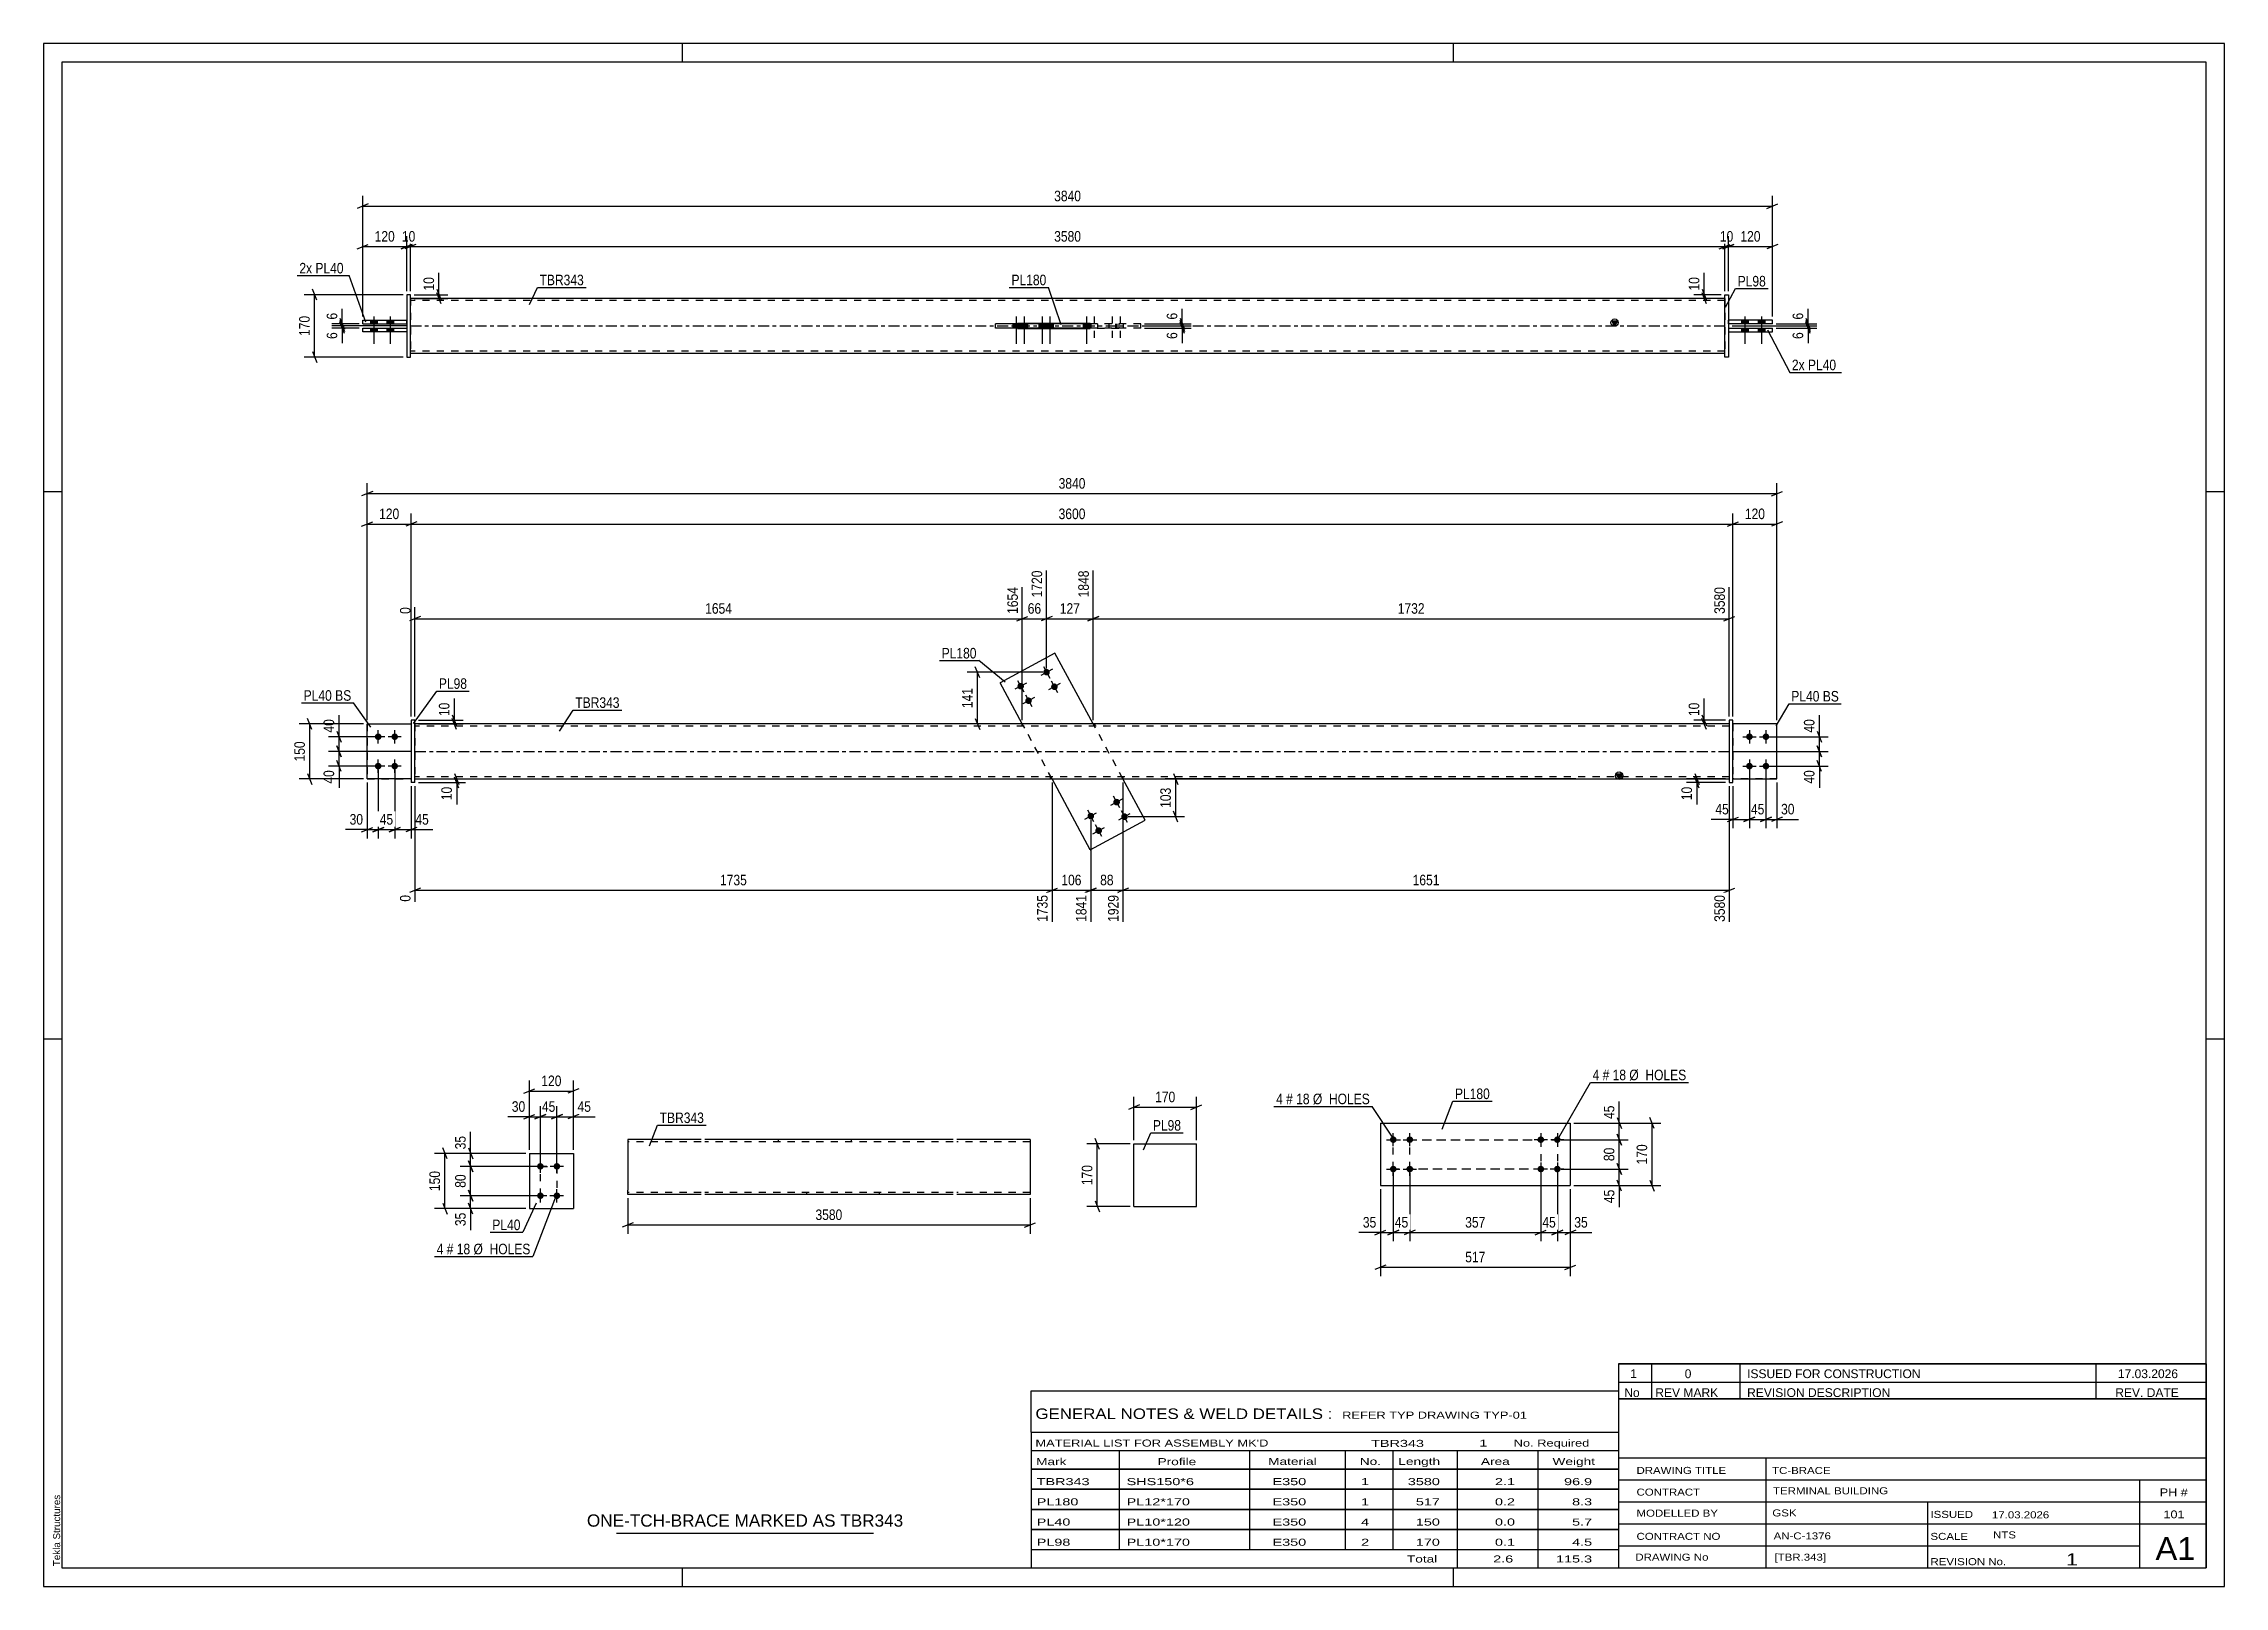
# Model space of a CAD drawing. Header units: millimetres. Extents: x 0 to 594, y 0 to 420.
import ezdxf

# ---------------------------------------------------------------- set-up
doc = ezdxf.new("R2010")
doc.units = ezdxf.units.MM
doc.linetypes.add('DXK_LINE_DOT2', pattern=[3.9198, 1.9599, -1.9599])
doc.linetypes.add('DXK_LINE_DOT3', pattern=[5.9187, 2.979, -0.9799, 0.9799, -0.9799])
doc.styles.add('Arial', font='ARIAL.TTF', dxfattribs={"height": 0.2})
doc.styles.add('Arial Narrow', font='ARIALN.TTF', dxfattribs={"height": 0.2})

# ---------------------------------------------------------------- blocks, each defined once
blk = doc.blocks.new('Unknown-580612004-1130')
at = {"color": 5, "linetype": 'Continuous'}
for p, q in [((594, 420), (0, 420)), ((0, 420), (0, 0)), ((174, 415), (174, 420)), ((384, 415), (384, 420)), ((594, 0), (594, 420)), ((589, 415), (5, 415)), ((5, 415), (5, 5)), ((589, 5), (589, 415)), ((5, 298), (0, 298)), ((594, 298), (589, 298)), ((5, 149), (0, 149)), ((594, 149), (589, 149)), ((0, 0), (594, 0)), ((5, 5), (589, 5)), ((174, 0), (174, 5)), ((384, 0), (384, 5))]:
    blk.add_line(p, q, dxfattribs=at)
at = {"color": 174, "linetype": 'Continuous', "style": 'Arial'}
blk.add_text('Tekla Structures', height=1.9102, rotation=90, dxfattribs=at).set_placement((4.5, 5.5))
blk = doc.blocks.new('Bolt-580612004-3512 - 3509')
at = {"linetype": 'Continuous'}
for points in [[(367.62, 122.51, -1), (367.62, 120.71, -1)], [(372.12, 122.51, -1), (372.12, 120.71, -1)], [(367.62, 114.51, -1), (367.62, 112.71, -1)], [(372.12, 114.51, -1), (372.12, 112.71, -1)]]:
    blk.add_hatch(color=1, dxfattribs=at).paths.add_polyline_path(points)
at = {"color": 1, "linetype": 'Continuous'}
for p, q in [((365.82, 121.61), (369.42, 121.61)), ((367.62, 119.81), (367.62, 123.41)), ((370.32, 121.61), (373.92, 121.61)), ((372.12, 119.81), (372.12, 123.41)), ((365.82, 113.61), (369.42, 113.61)), ((367.62, 111.81), (367.62, 115.41)), ((370.32, 113.61), (373.92, 113.61)), ((372.12, 111.81), (372.12, 115.41))]:
    blk.add_line(p, q, dxfattribs=at)
blk = doc.blocks.new('Part-580612004-3510 - 3509')
at = {"color": 2, "linetype": 'Continuous'}
for p, q in [((364.12, 126.11), (364.12, 109.11)), ((364.12, 126.11), (415.81, 126.11)), ((415.81, 126.11), (415.81, 109.11)), ((364.12, 109.11), (415.81, 109.11))]:
    blk.add_line(p, q, dxfattribs=at)
blk = doc.blocks.new('Bolt-580612004-3511 - 3509')
at = {"linetype": 'Continuous'}
for points in [[(407.81, 120.71, -1), (407.81, 122.51, -1)], [(412.31, 120.71, -1), (412.31, 122.51, -1)], [(407.81, 112.71, -1), (407.81, 114.51, -1)], [(412.31, 112.71, -1), (412.31, 114.51, -1)]]:
    blk.add_hatch(color=1, dxfattribs=at).paths.add_polyline_path(points)
at = {"color": 1, "linetype": 'Continuous'}
for p, q in [((409.61, 121.61), (406.01, 121.61)), ((407.81, 123.41), (407.81, 119.81)), ((414.11, 121.61), (410.51, 121.61)), ((412.31, 123.41), (412.31, 119.81)), ((409.61, 113.61), (406.01, 113.61)), ((407.81, 115.41), (407.81, 111.81)), ((414.11, 113.61), (410.51, 113.61)), ((412.31, 115.41), (412.31, 111.81))]:
    blk.add_line(p, q, dxfattribs=at)
blk = doc.blocks.new('Part-580612004-2167 - 2161')
at = {"color": 2, "linetype": 'Continuous'}
for p, q in [((132.31, 117.85), (132.31, 102.85)), ((132.31, 117.85), (144.31, 117.85)), ((144.31, 117.85), (144.31, 102.85)), ((132.31, 102.85), (144.31, 102.85))]:
    blk.add_line(p, q, dxfattribs=at)
blk = doc.blocks.new('Bolt-580612004-2200 - 2161')
at = {"linetype": 'Continuous'}
for points in [[(135.31, 113.45, -1), (135.31, 115.25, -1)], [(139.81, 113.45, -1), (139.81, 115.25, -1)], [(135.31, 105.45, -1), (135.31, 107.25, -1)], [(139.81, 105.45, -1), (139.81, 107.25, -1)]]:
    blk.add_hatch(color=1, dxfattribs=at).paths.add_polyline_path(points)
at = {"color": 1, "linetype": 'Continuous'}
for p, q in [((137.11, 114.35), (133.51, 114.35)), ((135.31, 112.55), (135.31, 116.15)), ((141.61, 114.35), (138.01, 114.35)), ((139.81, 112.55), (139.81, 116.15)), ((135.31, 104.55), (135.31, 108.15)), ((139.81, 104.55), (139.81, 108.15)), ((137.11, 106.35), (133.51, 106.35)), ((141.61, 106.35), (138.01, 106.35))]:
    blk.add_line(p, q, dxfattribs=at)
blk = doc.blocks.new('Part-580612004-1695 - 1673')
at = {"color": 2, "linetype": 'Continuous'}
for p, q in [((472.13, 234.81), (460.13, 234.81)), ((472.13, 219.81), (472.13, 234.81)), ((460.13, 219.81), (472.13, 219.81))]:
    blk.add_line(p, q, dxfattribs=at)
at = {"color": 7, "linetype": 'DXK_LINE_DOT2'}
blk.add_line((460.13, 234.81), (460.13, 219.81), dxfattribs=at)
blk = doc.blocks.new('Part-580612004-1679 - 1673')
at = {"color": 7, "linetype": 'DXK_LINE_DOT2'}
for p, q in [((88.13, 234.81), (88.13, 219.81)), ((88.13, 234.81), (100.13, 234.81)), ((100.13, 234.81), (100.13, 219.81)), ((88.13, 219.81), (100.13, 219.81))]:
    blk.add_line(p, q, dxfattribs=at)
blk = doc.blocks.new('Part-580612004-1700 - 1673')
at = {"linetype": 'Continuous'}
blk.add_hatch(color=2, dxfattribs=at).paths.add_polyline_path([(429.13, 219.81), (428.33, 221.21), (429.93, 221.21)])
at = {"color": 2, "linetype": 'Continuous'}
for p, q in [((459.13, 234.81), (101.13, 234.81)), ((101.13, 219.81), (459.13, 219.81)), ((429.13, 219.81), (428.33, 221.21)), ((428.33, 221.21), (429.93, 221.21)), ((429.93, 221.21), (429.13, 219.81))]:
    blk.add_line(p, q, dxfattribs=at)
at = {"color": 7, "linetype": 'DXK_LINE_DOT2'}
for p, q in [((101.13, 234.81), (101.13, 219.81)), ((459.13, 234.21), (101.13, 234.21)), ((266.47, 234.81), (266.47, 234.21)), ((286.31, 234.81), (286.31, 234.21)), ((459.13, 234.81), (459.13, 219.81)), ((459.13, 220.41), (101.13, 220.41)), ((274.24, 219.81), (274.24, 220.41)), ((294.09, 219.81), (294.09, 220.41))]:
    blk.add_line(p, q, dxfattribs=at)
at = {"color": 7, "linetype": 'DXK_LINE_DOT3'}
blk.add_line((101.13, 227.31), (459.13, 227.31), dxfattribs=at)
at = {"color": 2, "linetype": 'Continuous'}
blk.add_circle((429.13, 220.71), 1, dxfattribs=at)
blk = doc.blocks.new('Part-580612004-1684 - 1673')
at = {"color": 2, "linetype": 'Continuous'}
for p, q in [((88.13, 219.81), (88.13, 234.81)), ((88.13, 234.81), (100.13, 234.81)), ((100.13, 219.81), (88.13, 219.81))]:
    blk.add_line(p, q, dxfattribs=at)
at = {"color": 7, "linetype": 'DXK_LINE_DOT2'}
blk.add_line((100.13, 234.81), (100.13, 219.81), dxfattribs=at)
blk = doc.blocks.new('Part-580612004-1685 - 1673')
at = {"color": 2, "linetype": 'Continuous'}
for p, q in [((460.13, 235.81), (459.13, 235.81)), ((459.13, 235.81), (459.13, 218.81)), ((460.13, 218.81), (460.13, 235.81)), ((459.13, 218.81), (460.13, 218.81))]:
    blk.add_line(p, q, dxfattribs=at)
blk = doc.blocks.new('Part-580612004-1690 - 1673')
at = {"color": 7, "linetype": 'DXK_LINE_DOT2'}
for p, q in [((472.13, 234.81), (460.13, 234.81)), ((460.13, 219.81), (460.13, 234.81)), ((472.13, 219.81), (472.13, 234.81)), ((472.13, 219.81), (460.13, 219.81))]:
    blk.add_line(p, q, dxfattribs=at)
blk = doc.blocks.new('Bolt-580612004-1706 - 1673')
at = {"linetype": 'Continuous'}
for points in [[(273.97, 249.3, -1), (272.39, 248.45, -1)], [(266.93, 245.5, -1), (265.35, 244.64, -1)], [(276.11, 245.34, -1), (274.53, 244.49, -1)], [(269.07, 241.54, -1), (267.49, 240.68, -1)]]:
    blk.add_hatch(color=1, dxfattribs=at).paths.add_polyline_path(points)
at = {"color": 1, "linetype": 'Continuous'}
for p, q in [((274.76, 249.73), (271.6, 248.02)), ((272.32, 250.46), (274.03, 247.29)), ((267.72, 245.93), (264.56, 244.22)), ((265.29, 246.66), (267, 243.49)), ((276.9, 245.77), (273.73, 244.06)), ((274.46, 246.5), (276.17, 243.33)), ((269.86, 241.97), (266.69, 240.26)), ((267.42, 242.7), (269.13, 239.53))]:
    blk.add_line(p, q, dxfattribs=at)
blk = doc.blocks.new('Bolt-580612004-1707 - 1673')
at = {"linetype": 'Continuous'}
for points in [[(291.48, 213.08, -1), (293.07, 213.93, -1)], [(284.44, 209.28, -1), (286.03, 210.13, -1)], [(293.62, 209.12, -1), (295.21, 209.98, -1)], [(286.58, 205.32, -1), (288.17, 206.17, -1)]]:
    blk.add_hatch(color=1, dxfattribs=at).paths.add_polyline_path(points)
at = {"color": 1, "linetype": 'Continuous'}
for p, q in [((290.69, 212.65), (293.86, 214.36)), ((293.13, 211.92), (291.42, 215.09)), ((283.65, 208.85), (286.82, 210.56)), ((286.09, 208.12), (284.38, 211.29)), ((292.83, 208.69), (296, 210.4)), ((295.27, 207.96), (293.56, 211.13)), ((285.79, 204.89), (288.96, 206.6)), ((288.23, 204.16), (286.52, 207.33))]:
    blk.add_line(p, q, dxfattribs=at)
blk = doc.blocks.new('Bolt-580612004-1709 - 1673')
at = {"linetype": 'Continuous'}
for points in [[(91.13, 230.41, -1), (91.13, 232.21, -1)], [(95.63, 230.41, -1), (95.63, 232.21, -1)], [(91.13, 222.41, -1), (91.13, 224.21, -1)], [(95.63, 222.41, -1), (95.63, 224.21, -1)]]:
    blk.add_hatch(color=1, dxfattribs=at).paths.add_polyline_path(points)
at = {"color": 1, "linetype": 'Continuous'}
for p, q in [((91.13, 229.51), (91.13, 233.11)), ((95.63, 229.51), (95.63, 233.11)), ((92.93, 231.31), (89.33, 231.31)), ((97.43, 231.31), (93.83, 231.31)), ((92.93, 223.31), (89.33, 223.31)), ((91.13, 221.51), (91.13, 225.11)), ((97.43, 223.31), (93.83, 223.31)), ((95.63, 221.51), (95.63, 225.11))]:
    blk.add_line(p, q, dxfattribs=at)
blk = doc.blocks.new('Bolt-580612004-1710 - 1673')
at = {"linetype": 'Continuous'}
for points in [[(464.63, 232.21, -1), (464.63, 230.41, -1)], [(469.13, 232.21, -1), (469.13, 230.41, -1)], [(464.63, 224.21, -1), (464.63, 222.41, -1)], [(469.13, 224.21, -1), (469.13, 222.41, -1)]]:
    blk.add_hatch(color=1, dxfattribs=at).paths.add_polyline_path(points)
at = {"color": 1, "linetype": 'Continuous'}
for p, q in [((464.63, 233.11), (464.63, 229.51)), ((469.13, 233.11), (469.13, 229.51)), ((462.83, 231.31), (466.43, 231.31)), ((467.33, 231.31), (470.93, 231.31)), ((462.83, 223.31), (466.43, 223.31)), ((464.63, 225.11), (464.63, 221.51)), ((467.33, 223.31), (470.93, 223.31)), ((469.13, 225.11), (469.13, 221.51))]:
    blk.add_line(p, q, dxfattribs=at)
blk = doc.blocks.new('Part-580612004-1715 - 1673')
at = {"color": 2, "linetype": 'Continuous'}
for p, q in [((275.48, 254.09), (260.52, 246.01)), ((285.89, 234.81), (275.48, 254.09)), ((266.57, 234.81), (260.52, 246.01)), ((285.08, 200.53), (274.67, 219.81)), ((300.04, 208.61), (293.99, 219.81)), ((285.08, 200.53), (300.04, 208.61))]:
    blk.add_line(p, q, dxfattribs=at)
at = {"color": 7, "linetype": 'DXK_LINE_DOT2'}
for p, q in [((274.67, 219.81), (266.57, 234.81)), ((293.99, 219.81), (285.89, 234.81))]:
    blk.add_line(p, q, dxfattribs=at)
blk = doc.blocks.new('Part-580612004-1720 - 1673')
at = {"color": 2, "linetype": 'Continuous'}
for p, q in [((101.13, 235.81), (100.13, 235.81)), ((100.13, 235.81), (100.13, 218.81)), ((101.13, 218.81), (101.13, 235.81)), ((101.13, 218.81), (100.13, 218.81))]:
    blk.add_line(p, q, dxfattribs=at)
blk = doc.blocks.new('Part-580612004-1418 - 1367')
at = {"color": 2, "linetype": 'Continuous'}
for p, q in [((86.91, 341.55), (86.91, 342.55)), ((86.91, 342.55), (98.91, 342.55)), ((98.91, 341.55), (86.91, 341.55))]:
    blk.add_line(p, q, dxfattribs=at)
at = {"color": 7, "linetype": 'DXK_LINE_DOT2'}
blk.add_line((98.91, 342.55), (98.91, 341.55), dxfattribs=at)
blk = doc.blocks.new('Bolt-580612004-1370 - 1367')
at = {"linetype": 'Continuous'}
for points in [[(89.01, 343.75), (90.81, 343.75), (90.81, 344.75), (89.01, 344.75)], [(89.01, 343.75), (90.81, 343.75), (90.81, 344.75), (89.01, 344.75)], [(93.51, 343.75), (95.31, 343.75), (95.31, 344.75), (93.51, 344.75)], [(93.51, 343.75), (95.31, 343.75), (95.31, 344.75), (93.51, 344.75)], [(89.01, 341.55), (90.81, 341.55), (90.81, 342.55), (89.01, 342.55)], [(89.01, 341.55), (90.81, 341.55), (90.81, 342.55), (89.01, 342.55)], [(93.51, 341.55), (95.31, 341.55), (95.31, 342.55), (93.51, 342.55)], [(93.51, 341.55), (95.31, 341.55), (95.31, 342.55), (93.51, 342.55)]]:
    blk.add_hatch(color=1, dxfattribs=at).paths.add_polyline_path(points)
at = {"color": 1, "linetype": 'Continuous'}
for p, q in [((89.01, 344.75), (89.01, 343.75)), ((89.01, 344.75), (89.01, 343.75)), ((89.91, 345.75), (89.91, 338.25)), ((89.91, 345.75), (89.91, 338.25)), ((90.81, 344.75), (90.81, 343.75)), ((90.81, 344.75), (90.81, 343.75)), ((93.51, 344.75), (93.51, 343.75)), ((93.51, 344.75), (93.51, 343.75)), ((94.41, 345.75), (94.41, 338.25)), ((94.41, 345.75), (94.41, 338.25)), ((95.31, 344.75), (95.31, 343.75)), ((95.31, 344.75), (95.31, 343.75)), ((89.01, 342.55), (89.01, 341.55)), ((89.01, 342.55), (89.01, 341.55)), ((90.81, 342.55), (90.81, 341.55)), ((90.81, 342.55), (90.81, 341.55)), ((93.51, 342.55), (93.51, 341.55)), ((93.51, 342.55), (93.51, 341.55)), ((95.31, 342.55), (95.31, 341.55)), ((95.31, 342.55), (95.31, 341.55))]:
    blk.add_line(p, q, dxfattribs=at)
blk = doc.blocks.new('Bolt-580612004-1435 - 1367')
at = {"linetype": 'Continuous'}
blk.add_hatch(color=1, dxfattribs=at).paths.add_polyline_path([(283.12, 342.55), (284.92, 342.55), (284.92, 343.75), (283.12, 343.75)])
at = {"color": 1, "linetype": 'Continuous'}
for p, q in [((284.02, 345.75), (284.02, 338.25)), ((283.12, 343.75), (283.12, 342.55)), ((284.92, 343.75), (284.92, 342.55))]:
    blk.add_line(p, q, dxfattribs=at)
at = {"color": 1, "linetype": 'DXK_LINE_DOT2'}
for p, q in [((286.16, 345.75), (286.16, 338.25)), ((291.06, 345.75), (291.06, 338.25)), ((293.19, 345.75), (293.19, 338.25)), ((285.26, 343.75), (285.26, 342.55)), ((287.06, 343.75), (287.06, 342.55)), ((290.16, 343.75), (290.16, 342.55)), ((291.96, 343.75), (291.96, 342.55)), ((292.29, 343.75), (292.29, 342.55)), ((294.09, 343.75), (294.09, 342.55))]:
    blk.add_line(p, q, dxfattribs=at)
blk = doc.blocks.new('Bolt-580612004-1371 - 1367')
at = {"linetype": 'Continuous'}
for points in [[(464.31, 344.75), (462.51, 344.75), (462.51, 343.75), (464.31, 343.75)], [(464.31, 344.75), (462.51, 344.75), (462.51, 343.75), (464.31, 343.75)], [(468.81, 344.75), (467.01, 344.75), (467.01, 343.75), (468.81, 343.75)], [(468.81, 344.75), (467.01, 344.75), (467.01, 343.75), (468.81, 343.75)], [(464.31, 342.55), (462.51, 342.55), (462.51, 341.55), (464.31, 341.55)], [(464.31, 342.55), (462.51, 342.55), (462.51, 341.55), (464.31, 341.55)], [(468.81, 342.55), (467.01, 342.55), (467.01, 341.55), (468.81, 341.55)], [(468.81, 342.55), (467.01, 342.55), (467.01, 341.55), (468.81, 341.55)]]:
    blk.add_hatch(color=1, dxfattribs=at).paths.add_polyline_path(points)
at = {"color": 1, "linetype": 'Continuous'}
for p, q in [((462.51, 344.75), (462.51, 343.75)), ((462.51, 344.75), (462.51, 343.75)), ((463.41, 345.75), (463.41, 338.25)), ((463.41, 345.75), (463.41, 338.25)), ((464.31, 344.75), (464.31, 343.75)), ((464.31, 344.75), (464.31, 343.75)), ((467.01, 344.75), (467.01, 343.75)), ((467.01, 344.75), (467.01, 343.75)), ((467.91, 345.75), (467.91, 338.25)), ((467.91, 345.75), (467.91, 338.25)), ((468.81, 344.75), (468.81, 343.75)), ((468.81, 344.75), (468.81, 343.75)), ((462.51, 342.55), (462.51, 341.55)), ((462.51, 342.55), (462.51, 341.55)), ((464.31, 342.55), (464.31, 341.55)), ((464.31, 342.55), (464.31, 341.55)), ((467.01, 342.55), (467.01, 341.55)), ((467.01, 342.55), (467.01, 341.55)), ((468.81, 342.55), (468.81, 341.55)), ((468.81, 342.55), (468.81, 341.55))]:
    blk.add_line(p, q, dxfattribs=at)
blk = doc.blocks.new('Part-580612004-1456 - 1367')
at = {"linetype": 'Continuous'}
blk.add_hatch(color=2, dxfattribs=at).paths.add_polyline_path([(427.91, 343.15), (427.11, 344.55), (428.71, 344.55)])
at = {"color": 2, "linetype": 'Continuous'}
for p, q in [((457.91, 350.65), (99.91, 350.65)), ((427.91, 343.15), (427.11, 344.55)), ((427.11, 344.55), (428.71, 344.55)), ((428.71, 344.55), (427.91, 343.15)), ((265.25, 343.85), (265.25, 343.75)), ((285.09, 343.85), (265.25, 343.85)), ((265.25, 342.45), (265.25, 342.55)), ((265.25, 342.45), (285.09, 342.45)), ((273.02, 343.85), (273.02, 343.75)), ((273.02, 342.45), (273.02, 342.55)), ((285.09, 342.45), (285.09, 343.85)), ((457.91, 335.65), (99.91, 335.65))]:
    blk.add_line(p, q, dxfattribs=at)
at = {"color": 7, "linetype": 'DXK_LINE_DOT2'}
for p, q in [((99.91, 350.65), (99.91, 335.65)), ((457.91, 350.65), (457.91, 335.65)), ((457.91, 350.05), (99.91, 350.05)), ((265.25, 342.55), (265.25, 343.85)), ((273.02, 342.55), (273.02, 343.85)), ((285.09, 343.85), (292.87, 343.85)), ((292.87, 342.45), (285.09, 342.45)), ((292.87, 343.85), (292.87, 342.45)), ((457.91, 336.25), (99.91, 336.25))]:
    blk.add_line(p, q, dxfattribs=at)
at = {"color": 7, "linetype": 'DXK_LINE_DOT3'}
blk.add_line((99.91, 343.15), (457.91, 343.15), dxfattribs=at)
at = {"color": 2, "linetype": 'Continuous'}
blk.add_circle((427.91, 344.05), 1, dxfattribs=at)
blk = doc.blocks.new('Part-580612004-1413 - 1367')
at = {"color": 2, "linetype": 'Continuous'}
for p, q in [((86.91, 343.75), (86.91, 344.75)), ((86.91, 344.75), (98.91, 344.75)), ((86.91, 343.75), (98.91, 343.75))]:
    blk.add_line(p, q, dxfattribs=at)
at = {"color": 7, "linetype": 'DXK_LINE_DOT2'}
blk.add_line((98.91, 343.75), (98.91, 344.75), dxfattribs=at)
blk = doc.blocks.new('Part-580612004-1461 - 1367')
at = {"color": 2, "linetype": 'Continuous'}
for p, q in [((458.91, 342.55), (470.91, 342.55)), ((458.91, 341.55), (470.91, 341.55)), ((470.91, 341.55), (470.91, 342.55))]:
    blk.add_line(p, q, dxfattribs=at)
at = {"color": 7, "linetype": 'DXK_LINE_DOT2'}
blk.add_line((458.91, 342.55), (458.91, 341.55), dxfattribs=at)
blk = doc.blocks.new('Part-580612004-1397 - 1367')
at = {"color": 2, "linetype": 'Continuous'}
for p, q in [((259.3, 342.55), (259.3, 343.75)), ((285.09, 343.75), (259.3, 343.75)), ((285.09, 342.55), (259.3, 342.55)), ((274.26, 342.55), (274.26, 343.75))]:
    blk.add_line(p, q, dxfattribs=at)
at = {"color": 7, "linetype": 'DXK_LINE_DOT2'}
for p, q in [((283.86, 342.55), (283.86, 343.75)), ((298.82, 343.75), (285.09, 343.75)), ((298.82, 342.55), (285.09, 342.55)), ((298.82, 342.55), (298.82, 343.75))]:
    blk.add_line(p, q, dxfattribs=at)
blk = doc.blocks.new('Part-580612004-1398 - 1367')
at = {"color": 2, "linetype": 'Continuous'}
for p, q in [((99.91, 351.65), (98.91, 351.65)), ((98.91, 351.65), (98.91, 334.65)), ((99.91, 334.65), (99.91, 351.65)), ((98.91, 334.65), (99.91, 334.65))]:
    blk.add_line(p, q, dxfattribs=at)
blk = doc.blocks.new('Part-580612004-1433 - 1367')
at = {"color": 2, "linetype": 'Continuous'}
for p, q in [((457.91, 334.65), (457.91, 351.65)), ((457.91, 351.65), (458.91, 351.65)), ((458.91, 351.65), (458.91, 334.65)), ((458.91, 334.65), (457.91, 334.65))]:
    blk.add_line(p, q, dxfattribs=at)
blk = doc.blocks.new('Bolt-580612004-1436 - 1367')
at = {"linetype": 'Continuous'}
for points in [[(265.82, 343.75), (264.02, 343.75), (264.02, 342.55), (265.82, 342.55)], [(267.96, 343.75), (266.16, 343.75), (266.16, 342.55), (267.96, 342.55)], [(272.86, 343.75), (271.06, 343.75), (271.06, 342.55), (272.86, 342.55)], [(275, 343.75), (273.2, 343.75), (273.2, 342.55), (275, 342.55)]]:
    blk.add_hatch(color=1, dxfattribs=at).paths.add_polyline_path(points)
at = {"color": 1, "linetype": 'Continuous'}
for p, q in [((264.92, 345.75), (264.92, 338.25)), ((267.06, 345.75), (267.06, 338.25)), ((271.96, 345.75), (271.96, 338.25)), ((274.1, 345.75), (274.1, 338.25)), ((264.02, 343.75), (264.02, 342.55)), ((265.82, 343.75), (265.82, 342.55)), ((266.16, 343.75), (266.16, 342.55)), ((267.96, 343.75), (267.96, 342.55)), ((271.06, 343.75), (271.06, 342.55)), ((272.86, 343.75), (272.86, 342.55)), ((273.2, 343.75), (273.2, 342.55)), ((275, 343.75), (275, 342.55))]:
    blk.add_line(p, q, dxfattribs=at)
blk = doc.blocks.new('Part-580612004-1466 - 1367')
at = {"color": 2, "linetype": 'Continuous'}
for p, q in [((470.91, 344.75), (458.91, 344.75)), ((470.91, 343.75), (470.91, 344.75)), ((470.91, 343.75), (458.91, 343.75))]:
    blk.add_line(p, q, dxfattribs=at)
at = {"color": 7, "linetype": 'DXK_LINE_DOT2'}
blk.add_line((458.91, 343.75), (458.91, 344.75), dxfattribs=at)
blk = doc.blocks.new('Part-580612004-2404 - 2398')
at = {"color": 2, "linetype": 'Continuous'}
for p, q in [((297, 103.46), (297, 120.46)), ((297, 120.46), (314, 120.46)), ((314, 103.46), (314, 120.46)), ((297, 103.46), (314, 103.46))]:
    blk.add_line(p, q, dxfattribs=at)
blk = doc.blocks.new('Part-580612004-2436 - 2428')
at = {"color": 2, "linetype": 'Continuous'}
for p, q in [((179.09, 121.65), (159.09, 121.65)), ((159.09, 121.65), (159.09, 107.85)), ((247.71, 121.65), (180.09, 121.65)), ((268.71, 121.65), (248.71, 121.65)), ((268.71, 121.65), (268.71, 106.65)), ((159.09, 107), (159.09, 107.85)), ((159.09, 106.74), (159.09, 107)), ((159.09, 106.65), (159.09, 106.74)), ((179.09, 106.65), (159.09, 106.65)), ((247.71, 106.65), (180.09, 106.65)), ((268.71, 106.65), (248.71, 106.65))]:
    blk.add_line(p, q, dxfattribs=at)
at = {"color": 7, "linetype": 'DXK_LINE_DOT2'}
for p, q in [((179.09, 121.05), (159.09, 121.05)), ((247.71, 121.05), (180.09, 121.05)), ((200.09, 121.65), (200.09, 121.05)), ((219.93, 121.65), (219.93, 121.05)), ((268.71, 121.05), (248.71, 121.05)), ((159.09, 107.39), (159.09, 107.85)), ((159.09, 107), (159.09, 107.62)), ((159.09, 107.25), (159.09, 107.29)), ((159.09, 107.25), (159.09, 107.29)), ((179.09, 107.25), (159.09, 107.25)), ((247.71, 107.25), (180.09, 107.25)), ((207.86, 106.65), (207.86, 107.25)), ((227.71, 106.65), (227.71, 107.25)), ((268.71, 107.25), (248.71, 107.25)), ((268.71, 107.25), (268.71, 107.29)), ((159.09, 106.65), (159.09, 106.65))]:
    blk.add_line(p, q, dxfattribs=at)
blk = doc.blocks.new('Rectangle-580612004-3684 - 3509')
at = {"color": 1, "linetype": 'DXK_LINE_DOT2'}
blk.add_lwpolyline([(367.62, 121.61), (412.31, 121.61), (412.31, 113.61), (367.62, 113.61), (367.62, 121.61)], close=True, dxfattribs=at)
blk = doc.blocks.new('Rectangle-580612004-2384 - 2161')
at = {"color": 1, "linetype": 'DXK_LINE_DOT2'}
blk.add_lwpolyline([(135.31, 114.35), (139.81, 114.35), (139.81, 106.35), (135.31, 106.35), (135.31, 114.35)], close=True, dxfattribs=at)
blk = doc.blocks.new('Rectangle-580612004-3694 - 3509')
at = {"color": 1, "linetype": 'DXK_LINE_DOT2'}
blk.add_lwpolyline([(372.12, 121.61), (407.81, 121.61), (407.81, 113.61), (372.12, 113.61), (372.12, 121.61)], close=True, dxfattribs=at)
blk = doc.blocks.new('StraightDimension-580612004-3661 - 3509')
at = {"color": 7, "linetype": 'Continuous'}
for p, q in [((413.31, 121.61), (431.59, 121.61)), ((428.59, 123.11), (429.79, 120.11)), ((429.19, 113.61), (429.19, 121.61)), ((413.31, 113.61), (431.59, 113.61)), ((429.79, 112.11), (428.59, 115.11))]:
    blk.add_line(p, q, dxfattribs=at)
at = {"color": 0}
blk.add_wipeout([(428.44, 120.04), (424.24, 120.04), (424.24, 115.18), (428.44, 115.18)], dxfattribs=at)
at = {"color": 3, "style": 'Arial Narrow'}
blk.add_text('80', height=2.863, rotation=90.00021, dxfattribs=at).set_placement((427.84, 115.78))
blk = doc.blocks.new('StraightDimension-580612004-3516 - 3509')
at = {"color": 7, "linetype": 'Continuous'}
for p, q in [((412.31, 112.61), (412.31, 93.94)), ((415.81, 108.11), (415.81, 93.94)), ((410.81, 95.74), (413.81, 96.94)), ((412.31, 96.34), (415.81, 96.34)), ((417.31, 96.94), (414.31, 95.74))]:
    blk.add_line(p, q, dxfattribs=at)
at = {"color": 0}
blk.add_wipeout([(421.19, 97.09), (421.19, 101.29), (416.33, 101.29), (416.33, 97.09)], dxfattribs=at)
at = {"color": 7, "linetype": 'Continuous'}
blk.add_line((415.81, 96.34), (421.72, 96.34), dxfattribs=at)
blk.add_line((415.81, 96.34), (421.72, 96.34), dxfattribs=at)
at = {"color": 3, "style": 'Arial Narrow'}
blk.add_text('35', height=2.863, dxfattribs=at).set_placement((416.93, 97.69))
blk = doc.blocks.new('StraightDimension-580612004-3517 - 3509')
at = {"color": 7, "linetype": 'Continuous'}
for p, q in [((407.81, 112.61), (407.81, 93.94)), ((412.31, 112.61), (412.31, 93.94)), ((406.31, 95.74), (409.31, 96.94)), ((407.81, 96.34), (412.31, 96.34)), ((413.81, 96.94), (410.81, 95.74))]:
    blk.add_line(p, q, dxfattribs=at)
at = {"color": 0}
blk.add_wipeout([(412.49, 97.09), (412.49, 101.29), (407.63, 101.29), (407.63, 97.09)], dxfattribs=at)
at = {"color": 3, "style": 'Arial Narrow'}
blk.add_text('45', height=2.863, dxfattribs=at).set_placement((408.23, 97.69))
blk = doc.blocks.new('StraightDimension-580612004-3518 - 3509')
at = {"color": 7, "linetype": 'Continuous'}
for p, q in [((372.12, 112.61), (372.12, 93.94)), ((407.81, 112.61), (407.81, 93.94)), ((373.62, 96.94), (370.62, 95.74)), ((372.12, 96.34), (407.81, 96.34)), ((406.31, 95.74), (409.31, 96.94))]:
    blk.add_line(p, q, dxfattribs=at)
at = {"color": 0}
blk.add_wipeout([(393.31, 97.09), (393.31, 101.29), (386.62, 101.29), (386.62, 97.09)], dxfattribs=at)
at = {"color": 3, "style": 'Arial Narrow'}
blk.add_text('357', height=2.863, dxfattribs=at).set_placement((387.22, 97.69))
blk = doc.blocks.new('StraightDimension-580612004-3519 - 3509')
at = {"color": 7, "linetype": 'Continuous'}
for p, q in [((367.62, 112.61), (367.62, 93.94)), ((372.12, 112.61), (372.12, 93.94)), ((366.12, 95.74), (369.12, 96.94)), ((367.62, 96.34), (372.12, 96.34)), ((373.62, 96.94), (370.62, 95.74))]:
    blk.add_line(p, q, dxfattribs=at)
at = {"color": 0}
blk.add_wipeout([(372.3, 97.09), (372.3, 101.29), (367.44, 101.29), (367.44, 97.09)], dxfattribs=at)
at = {"color": 3, "style": 'Arial Narrow'}
blk.add_text('45', height=2.863, dxfattribs=at).set_placement((368.04, 97.69))
blk = doc.blocks.new('StraightDimension-580612004-3520 - 3509')
at = {"color": 7, "linetype": 'Continuous'}
for p, q in [((364.12, 108.11), (364.12, 93.94)), ((367.62, 112.61), (367.62, 93.94)), ((362.62, 95.74), (365.62, 96.94)), ((364.12, 96.34), (367.62, 96.34)), ((369.12, 96.94), (366.12, 95.74))]:
    blk.add_line(p, q, dxfattribs=at)
at = {"color": 0}
blk.add_wipeout([(363.59, 97.09), (363.59, 101.29), (358.74, 101.29), (358.74, 97.09)], dxfattribs=at)
at = {"color": 7, "linetype": 'Continuous'}
blk.add_line((364.12, 96.34), (358.21, 96.34), dxfattribs=at)
blk.add_line((364.12, 96.34), (358.21, 96.34), dxfattribs=at)
at = {"color": 3, "style": 'Arial Narrow'}
blk.add_text('35', height=2.863, dxfattribs=at).set_placement((359.34, 97.69))
blk = doc.blocks.new('StraightDimension-580612004-3536 - 3509')
at = {"color": 7, "linetype": 'Continuous'}
for p, q in [((364.12, 108.11), (364.12, 84.48)), ((415.81, 108.11), (415.81, 84.48)), ((365.62, 87.48), (362.62, 86.28)), ((364.12, 86.88), (415.81, 86.88)), ((414.31, 86.28), (417.31, 87.48))]:
    blk.add_line(p, q, dxfattribs=at)
at = {"color": 0}
blk.add_wipeout([(393.31, 87.63), (393.31, 91.83), (386.62, 91.83), (386.62, 87.63)], dxfattribs=at)
at = {"color": 3, "style": 'Arial Narrow'}
blk.add_text('517', height=2.863, dxfattribs=at).set_placement((387.22, 88.23))
blk = doc.blocks.new('StraightDimension-580612004-3556 - 3509')
at = {"color": 7, "linetype": 'Continuous'}
for p, q in [((416.81, 126.11), (440.52, 126.11)), ((438.72, 124.61), (437.52, 127.61)), ((438.12, 109.11), (438.12, 126.11)), ((416.81, 109.11), (440.52, 109.11)), ((437.52, 110.61), (438.72, 107.61))]:
    blk.add_line(p, q, dxfattribs=at)
at = {"color": 0}
blk.add_wipeout([(437.37, 120.95), (433.17, 120.95), (433.17, 114.27), (437.37, 114.27)], dxfattribs=at)
at = {"color": 3, "style": 'Arial Narrow'}
blk.add_text('170', height=2.863, rotation=90.00021, dxfattribs=at).set_placement((436.77, 114.87))
blk = doc.blocks.new('StraightDimension-580612004-3660 - 3509')
at = {"color": 7, "linetype": 'Continuous'}
for p, q in [((416.81, 126.11), (431.59, 126.11)), ((428.59, 127.61), (429.79, 124.61)), ((429.19, 121.61), (429.19, 126.11)), ((413.31, 121.61), (431.59, 121.61)), ((429.79, 120.11), (428.59, 123.11))]:
    blk.add_line(p, q, dxfattribs=at)
at = {"color": 0}
blk.add_wipeout([(428.44, 131.49), (424.24, 131.49), (424.24, 126.64), (428.44, 126.64)], dxfattribs=at)
at = {"color": 7, "linetype": 'Continuous'}
blk.add_line((429.19, 126.11), (429.19, 132.02), dxfattribs=at)
blk.add_line((429.19, 126.11), (429.19, 132.02), dxfattribs=at)
at = {"color": 3, "style": 'Arial Narrow'}
blk.add_text('45', height=2.863, rotation=90.00021, dxfattribs=at).set_placement((427.84, 127.24))
blk = doc.blocks.new('StraightDimension-580612004-3662 - 3509')
at = {"color": 7, "linetype": 'Continuous'}
for p, q in [((413.31, 113.61), (431.59, 113.61)), ((428.59, 115.11), (429.79, 112.11)), ((429.19, 109.11), (429.19, 113.61)), ((416.81, 109.11), (431.59, 109.11)), ((429.79, 107.61), (428.59, 110.61))]:
    blk.add_line(p, q, dxfattribs=at)
at = {"color": 0}
blk.add_wipeout([(428.44, 108.59), (424.24, 108.59), (424.24, 103.73), (428.44, 103.73)], dxfattribs=at)
at = {"color": 7, "linetype": 'Continuous'}
blk.add_line((429.19, 109.11), (429.19, 103.21), dxfattribs=at)
blk.add_line((429.19, 109.11), (429.19, 103.21), dxfattribs=at)
at = {"color": 3, "style": 'Arial Narrow'}
blk.add_text('45', height=2.863, rotation=90.00021, dxfattribs=at).set_placement((427.84, 104.33))
blk = doc.blocks.new('StraightDimension-580612004-2344 - 2161')
at = {"color": 7, "linetype": 'Continuous'}
for p, q in [((135.31, 115.35), (135.31, 130.7)), ((139.81, 115.35), (139.81, 130.7)), ((133.81, 127.25), (136.81, 128.45)), ((135.31, 127.85), (139.81, 127.85)), ((141.31, 128.45), (138.31, 127.25))]:
    blk.add_line(p, q, dxfattribs=at)
at = {"color": 0}
blk.add_wipeout([(139.99, 128.6), (139.99, 132.8), (135.13, 132.8), (135.13, 128.6)], dxfattribs=at)
at = {"color": 3, "style": 'Arial Narrow'}
blk.add_text('45', height=2.863, dxfattribs=at).set_placement((135.73, 129.2))
blk = doc.blocks.new('StraightDimension-580612004-2300 - 2161')
at = {"color": 7, "linetype": 'Continuous'}
for p, q in [((115.71, 119.35), (116.91, 116.35)), ((131.31, 117.85), (113.46, 117.85)), ((134.31, 114.35), (113.46, 114.35)), ((116.91, 112.85), (115.71, 115.85)), ((116.31, 114.35), (116.31, 117.85))]:
    blk.add_line(p, q, dxfattribs=at)
at = {"color": 0}
blk.add_wipeout([(115.56, 123.23), (111.36, 123.23), (111.36, 118.37), (115.56, 118.37)], dxfattribs=at)
at = {"color": 7, "linetype": 'Continuous'}
blk.add_line((116.31, 117.85), (116.31, 123.75), dxfattribs=at)
blk.add_line((116.31, 117.85), (116.31, 123.75), dxfattribs=at)
at = {"color": 3, "style": 'Arial Narrow'}
blk.add_text('35', height=2.863, rotation=90.00021, dxfattribs=at).set_placement((114.96, 118.97))
blk = doc.blocks.new('StraightDimension-580612004-2277 - 2161')
at = {"color": 7, "linetype": 'Continuous'}
for p, q in [((115.71, 107.85), (116.91, 104.85)), ((134.31, 106.35), (113.46, 106.35)), ((131.31, 102.85), (113.46, 102.85)), ((116.91, 101.35), (115.71, 104.35)), ((116.31, 102.85), (116.31, 106.35))]:
    blk.add_line(p, q, dxfattribs=at)
at = {"color": 0}
blk.add_wipeout([(115.56, 102.32), (111.36, 102.32), (111.36, 97.47), (115.56, 97.47)], dxfattribs=at)
at = {"color": 7, "linetype": 'Continuous'}
blk.add_line((116.31, 102.85), (116.31, 96.94), dxfattribs=at)
blk.add_line((116.31, 102.85), (116.31, 96.94), dxfattribs=at)
at = {"color": 3, "style": 'Arial Narrow'}
blk.add_text('35', height=2.863, rotation=90.00021, dxfattribs=at).set_placement((114.96, 98.07))
blk = doc.blocks.new('StraightDimension-580612004-2290 - 2161')
at = {"color": 7, "linetype": 'Continuous'}
for p, q in [((134.31, 114.35), (113.46, 114.35)), ((115.71, 115.85), (116.91, 112.85)), ((116.31, 106.35), (116.31, 114.35)), ((116.91, 104.85), (115.71, 107.85)), ((134.31, 106.35), (113.46, 106.35))]:
    blk.add_line(p, q, dxfattribs=at)
at = {"color": 0}
blk.add_wipeout([(115.56, 112.78), (111.36, 112.78), (111.36, 107.92), (115.56, 107.92)], dxfattribs=at)
at = {"color": 3, "style": 'Arial Narrow'}
blk.add_text('80', height=2.863, rotation=90.00021, dxfattribs=at).set_placement((114.96, 108.52))
blk = doc.blocks.new('StraightDimension-580612004-2314 - 2161')
at = {"color": 7, "linetype": 'Continuous'}
for p, q in [((109.91, 116.35), (108.71, 119.35)), ((131.31, 117.85), (106.46, 117.85)), ((109.31, 102.85), (109.31, 117.85)), ((131.31, 102.85), (106.46, 102.85)), ((108.71, 104.35), (109.91, 101.35))]:
    blk.add_line(p, q, dxfattribs=at)
at = {"color": 0}
blk.add_wipeout([(108.56, 113.69), (104.36, 113.69), (104.36, 107.01), (108.56, 107.01)], dxfattribs=at)
at = {"color": 3, "style": 'Arial Narrow'}
blk.add_text('150', height=2.863, rotation=90.00021, dxfattribs=at).set_placement((107.96, 107.61))
blk = doc.blocks.new('StraightDimension-580612004-2331 - 2161')
at = {"color": 7, "linetype": 'Continuous'}
for p, q in [((132.31, 118.85), (132.31, 130.7)), ((135.31, 115.35), (135.31, 130.7)), ((130.81, 127.25), (133.81, 128.45)), ((132.31, 127.85), (135.31, 127.85)), ((136.81, 128.45), (133.81, 127.25))]:
    blk.add_line(p, q, dxfattribs=at)
at = {"color": 0}
blk.add_wipeout([(131.78, 128.6), (131.78, 132.8), (126.93, 132.8), (126.93, 128.6)], dxfattribs=at)
at = {"color": 7, "linetype": 'Continuous'}
blk.add_line((132.31, 127.85), (126.4, 127.85), dxfattribs=at)
blk.add_line((132.31, 127.85), (126.4, 127.85), dxfattribs=at)
at = {"color": 3, "style": 'Arial Narrow'}
blk.add_text('30', height=2.863, dxfattribs=at).set_placement((127.53, 129.2))
blk = doc.blocks.new('StraightDimension-580612004-2354 - 2161')
at = {"color": 7, "linetype": 'Continuous'}
for p, q in [((139.81, 115.35), (139.81, 130.7)), ((144.31, 118.85), (144.31, 130.7)), ((138.31, 127.25), (141.31, 128.45)), ((139.81, 127.85), (144.31, 127.85)), ((145.81, 128.45), (142.81, 127.25))]:
    blk.add_line(p, q, dxfattribs=at)
at = {"color": 0}
blk.add_wipeout([(149.69, 128.6), (149.69, 132.8), (144.83, 132.8), (144.83, 128.6)], dxfattribs=at)
at = {"color": 7, "linetype": 'Continuous'}
blk.add_line((144.31, 127.85), (150.22, 127.85), dxfattribs=at)
blk.add_line((144.31, 127.85), (150.22, 127.85), dxfattribs=at)
at = {"color": 3, "style": 'Arial Narrow'}
blk.add_text('45', height=2.863, dxfattribs=at).set_placement((145.43, 129.2))
blk = doc.blocks.new('StraightDimension-580612004-2368 - 2161')
at = {"color": 7, "linetype": 'Continuous'}
for p, q in [((132.31, 118.85), (132.31, 137.7)), ((144.31, 118.85), (144.31, 137.7)), ((130.81, 134.25), (133.81, 135.45)), ((132.31, 134.85), (144.31, 134.85)), ((145.81, 135.45), (142.81, 134.25))]:
    blk.add_line(p, q, dxfattribs=at)
at = {"color": 0}
blk.add_wipeout([(141.65, 135.6), (141.65, 139.8), (134.97, 139.8), (134.97, 135.6)], dxfattribs=at)
at = {"color": 3, "style": 'Arial Narrow'}
blk.add_text('120', height=2.863, dxfattribs=at).set_placement((135.57, 136.2))
blk = doc.blocks.new('StraightDimension-580612004-1850 - 1673')
at = {"color": 7, "linetype": 'Continuous'}
for p, q in [((293.99, 218.81), (293.99, 180.91)), ((285.24, 208.71), (285.24, 180.91)), ((283.74, 188.92), (286.74, 190.12)), ((295.49, 190.12), (292.49, 188.92)), ((285.24, 189.52), (293.99, 189.52))]:
    blk.add_line(p, q, dxfattribs=at)
at = {"color": 0}
blk.add_wipeout([(292.04, 190.27), (292.04, 194.47), (287.18, 194.47), (287.18, 190.27)], dxfattribs=at)
at = {"color": 0, "linetype": 'Continuous'}
blk.add_wipeout([(293.39, 188.82), (289.19, 188.82), (289.19, 180.31), (293.39, 180.31)], dxfattribs=at)
at = {"color": 3, "style": 'Arial Narrow'}
blk.add_text('88', height=2.863, dxfattribs=at).set_placement((287.78, 190.87))
at = {"color": 3, "linetype": 'Continuous', "style": 'Arial Narrow'}
blk.add_text('1929', height=2.863, rotation=90.00021, dxfattribs=at).set_placement((292.79, 180.91))
blk = doc.blocks.new('StraightDimension-580612004-1936 - 1673')
at = {"color": 7, "linetype": 'Continuous'}
for p, q in [((458.13, 219.81), (447.48, 219.81)), ((449.73, 221.31), (450.93, 218.31)), ((450.93, 217.31), (449.73, 220.31)), ((450.33, 218.81), (450.33, 219.81)), ((458.13, 218.81), (447.48, 218.81))]:
    blk.add_line(p, q, dxfattribs=at)
at = {"color": 0}
blk.add_wipeout([(449.58, 218.28), (445.38, 218.28), (445.38, 213.43), (449.58, 213.43)], dxfattribs=at)
at = {"color": 7, "linetype": 'Continuous'}
blk.add_line((450.33, 218.81), (450.33, 212.9), dxfattribs=at)
blk.add_line((450.33, 218.81), (450.33, 212.9), dxfattribs=at)
at = {"color": 3, "style": 'Arial Narrow'}
blk.add_text('10', height=2.863, rotation=90.00021, dxfattribs=at).set_placement((448.98, 214.03))
blk = doc.blocks.new('StraightDimension-580612004-1792 - 1673')
at = {"color": 7, "linetype": 'Continuous'}
for p, q in [((273.18, 249.87), (273.18, 276.56)), ((266.57, 235.81), (266.57, 272.06)), ((265.07, 262.85), (268.07, 264.05)), ((266.57, 263.45), (273.18, 263.45)), ((274.68, 264.05), (271.68, 262.85))]:
    blk.add_line(p, q, dxfattribs=at)
at = {"color": 0}
blk.add_wipeout([(272.3, 264.2), (272.3, 268.4), (267.45, 268.4), (267.45, 264.2)], dxfattribs=at)
at = {"color": 0, "linetype": 'Continuous'}
blk.add_wipeout([(272.58, 277.16), (268.38, 277.16), (268.38, 268.65), (272.58, 268.65)], dxfattribs=at)
at = {"color": 3, "linetype": 'Continuous', "style": 'Arial Narrow'}
blk.add_text('1720', height=2.863, rotation=90.00021, dxfattribs=at).set_placement((271.98, 269.25))
at = {"color": 3, "style": 'Arial Narrow'}
blk.add_text('66', height=2.863, dxfattribs=at).set_placement((268.05, 264.8))
blk = doc.blocks.new('StraightDimension-580612004-1955 - 1673')
at = {"color": 7, "linetype": 'Continuous'}
for p, q in [((464.63, 222.31), (464.63, 206.42)), ((469.13, 222.31), (469.13, 206.42)), ((463.13, 208.22), (466.13, 209.42)), ((464.63, 208.82), (469.13, 208.82)), ((470.63, 209.42), (467.63, 208.22))]:
    blk.add_line(p, q, dxfattribs=at)
at = {"color": 0}
blk.add_wipeout([(469.31, 209.57), (469.31, 213.77), (464.45, 213.77), (464.45, 209.57)], dxfattribs=at)
at = {"color": 3, "style": 'Arial Narrow'}
blk.add_text('45', height=2.863, dxfattribs=at).set_placement((465.05, 210.17))
blk = doc.blocks.new('StraightDimension-580612004-1891 - 1673')
at = {"color": 7, "linetype": 'Continuous'}
for p, q in [((102.13, 219.81), (114.94, 219.81)), ((111.94, 221.31), (113.14, 218.31)), ((113.14, 217.31), (111.94, 220.31)), ((112.54, 218.81), (112.54, 219.81)), ((102.13, 218.81), (114.94, 218.81))]:
    blk.add_line(p, q, dxfattribs=at)
at = {"color": 0}
blk.add_wipeout([(111.79, 218.28), (107.59, 218.28), (107.59, 213.43), (111.79, 213.43)], dxfattribs=at)
at = {"color": 7, "linetype": 'Continuous'}
blk.add_line((112.54, 218.81), (112.54, 212.9), dxfattribs=at)
blk.add_line((112.54, 218.81), (112.54, 212.9), dxfattribs=at)
at = {"color": 3, "style": 'Arial Narrow'}
blk.add_text('10', height=2.863, rotation=90.00021, dxfattribs=at).set_placement((111.19, 214.03))
blk = doc.blocks.new('StraightDimension-580612004-1827 - 1673')
at = {"color": 7, "linetype": 'Continuous'}
for p, q in [((91.13, 222.31), (91.13, 203.64)), ((88.13, 218.81), (88.13, 203.64)), ((86.63, 205.44), (89.63, 206.64)), ((88.13, 206.04), (91.13, 206.04)), ((92.63, 206.64), (89.63, 205.44))]:
    blk.add_line(p, q, dxfattribs=at)
at = {"color": 0}
blk.add_wipeout([(87.61, 206.79), (87.61, 210.99), (82.75, 210.99), (82.75, 206.79)], dxfattribs=at)
at = {"color": 7, "linetype": 'Continuous'}
blk.add_line((88.13, 206.04), (82.23, 206.04), dxfattribs=at)
blk.add_line((88.13, 206.04), (82.23, 206.04), dxfattribs=at)
at = {"color": 3, "style": 'Arial Narrow'}
blk.add_text('30', height=2.863, dxfattribs=at).set_placement((83.35, 207.39))
blk = doc.blocks.new('StraightDimension-580612004-4409 - 1673')
at = {"color": 7, "linetype": 'Continuous'}
for p, q in [((254.98, 247.37), (253.78, 250.37)), ((272.18, 248.87), (251.53, 248.87)), ((254.38, 234.81), (254.38, 248.87)), ((261.18, 234.81), (251.53, 234.81)), ((253.78, 236.31), (254.98, 233.31))]:
    blk.add_line(p, q, dxfattribs=at)
at = {"color": 0}
blk.add_wipeout([(253.63, 245.18), (249.43, 245.18), (249.43, 238.5), (253.63, 238.5)], dxfattribs=at)
at = {"color": 3, "style": 'Arial Narrow'}
blk.add_text('141', height=2.863, rotation=90.00021, dxfattribs=at).set_placement((253.03, 239.1))
blk = doc.blocks.new('StraightDimension-580612004-1806 - 1673')
at = {"color": 7, "linetype": 'Continuous'}
for p, q in [((266.57, 235.81), (266.57, 272.06)), ((102.63, 264.05), (99.63, 262.85)), ((101.13, 236.81), (101.13, 266.57)), ((101.13, 263.45), (266.57, 263.45)), ((265.07, 262.85), (268.07, 264.05))]:
    blk.add_line(p, q, dxfattribs=at)
at = {"color": 0}
blk.add_wipeout([(188.11, 264.2), (188.11, 268.4), (179.59, 268.4), (179.59, 264.2)], dxfattribs=at)
at = {"color": 0, "linetype": 'Continuous'}
for points in [[(265.97, 272.66), (261.77, 272.66), (261.77, 264.15), (265.97, 264.15)], [(100.53, 267.17), (96.33, 267.17), (96.33, 264.15), (100.53, 264.15)]]:
    blk.add_wipeout(points, dxfattribs=at)
at = {"color": 3, "style": 'Arial Narrow'}
blk.add_text('1654', height=2.863, dxfattribs=at).set_placement((180.19, 264.8))
at = {"color": 3, "linetype": 'Continuous', "style": 'Arial Narrow'}
for s, height, p in [('1654', 2.863, (265.37, 264.75)), ('0', 2.86, (99.93, 264.75))]:
    blk.add_text(s, height=height, rotation=90.00021, dxfattribs=at).set_placement(p)
blk = doc.blocks.new('StraightDimension-580612004-2017 - 1673')
at = {"color": 7, "linetype": 'Continuous'}
for p, q in [((460.13, 227.31), (486.09, 227.31)), ((483.09, 228.81), (484.29, 225.81)), ((483.69, 223.31), (483.69, 227.31)), ((470.13, 223.31), (486.09, 223.31)), ((484.29, 221.81), (483.09, 224.81))]:
    blk.add_line(p, q, dxfattribs=at)
at = {"color": 0}
blk.add_wipeout([(482.94, 222.78), (478.74, 222.78), (478.74, 217.93), (482.94, 217.93)], dxfattribs=at)
at = {"color": 7, "linetype": 'Continuous'}
blk.add_line((483.69, 223.31), (483.69, 217.4), dxfattribs=at)
blk.add_line((483.69, 223.31), (483.69, 217.4), dxfattribs=at)
at = {"color": 3, "style": 'Arial Narrow'}
blk.add_text('40', height=2.863, rotation=90.00021, dxfattribs=at).set_placement((482.34, 218.53))
blk = doc.blocks.new('StraightDimension-580612004-2031 - 1673')
at = {"color": 7, "linetype": 'Continuous'}
for p, q in [((458.13, 235.81), (449.45, 235.81)), ((458.13, 234.81), (449.45, 234.81)), ((451.7, 237.31), (452.9, 234.31)), ((452.9, 233.31), (451.7, 236.31)), ((452.3, 234.81), (452.3, 235.81))]:
    blk.add_line(p, q, dxfattribs=at)
at = {"color": 0}
blk.add_wipeout([(451.55, 241.19), (447.35, 241.19), (447.35, 236.33), (451.55, 236.33)], dxfattribs=at)
at = {"color": 7, "linetype": 'Continuous'}
blk.add_line((452.3, 235.81), (452.3, 241.72), dxfattribs=at)
blk.add_line((452.3, 235.81), (452.3, 241.72), dxfattribs=at)
at = {"color": 3, "style": 'Arial Narrow'}
blk.add_text('10', height=2.863, rotation=90.00021, dxfattribs=at).set_placement((450.95, 236.93))
blk = doc.blocks.new('StraightDimension-580612004-1760 - 1673')
at = {"color": 7, "linetype": 'Continuous'}
for p, q in [((285.89, 235.81), (285.89, 276.56)), ((459.13, 236.81), (459.13, 272.06)), ((287.39, 264.05), (284.39, 262.85)), ((285.89, 263.45), (459.13, 263.45)), ((457.63, 262.85), (460.63, 264.05))]:
    blk.add_line(p, q, dxfattribs=at)
at = {"color": 0}
blk.add_wipeout([(376.76, 264.2), (376.76, 268.4), (368.25, 268.4), (368.25, 264.2)], dxfattribs=at)
at = {"color": 0, "linetype": 'Continuous'}
blk.add_wipeout([(458.53, 272.66), (454.33, 272.66), (454.33, 264.15), (458.53, 264.15)], dxfattribs=at)
at = {"color": 3, "style": 'Arial Narrow'}
blk.add_text('1732', height=2.863, dxfattribs=at).set_placement((368.85, 264.8))
at = {"color": 3, "linetype": 'Continuous', "style": 'Arial Narrow'}
blk.add_text('3580', height=2.863, rotation=90.00021, dxfattribs=at).set_placement((457.93, 264.75))
blk = doc.blocks.new('StraightDimension-580612004-2057 - 1673')
at = {"color": 7, "linetype": 'Continuous'}
for p, q in [((88.13, 235.81), (88.13, 292.06)), ((100.13, 236.81), (100.13, 292.06)), ((86.63, 288.61), (89.63, 289.81)), ((88.13, 289.21), (100.13, 289.21)), ((101.63, 289.81), (98.63, 288.61))]:
    blk.add_line(p, q, dxfattribs=at)
at = {"color": 0}
blk.add_wipeout([(97.47, 289.96), (97.47, 294.16), (90.79, 294.16), (90.79, 289.96)], dxfattribs=at)
at = {"color": 3, "style": 'Arial Narrow'}
blk.add_text('120', height=2.863, dxfattribs=at).set_placement((91.39, 290.56))
blk = doc.blocks.new('StraightDimension-580612004-1900 - 1673')
at = {"color": 7, "linetype": 'Continuous'}
for p, q in [((102.13, 235.81), (114.28, 235.81)), ((102.13, 234.81), (114.28, 234.81)), ((111.28, 237.31), (112.48, 234.31)), ((112.48, 233.31), (111.28, 236.31)), ((111.88, 234.81), (111.88, 235.81))]:
    blk.add_line(p, q, dxfattribs=at)
at = {"color": 0}
blk.add_wipeout([(111.13, 241.19), (106.93, 241.19), (106.93, 236.33), (111.13, 236.33)], dxfattribs=at)
at = {"color": 7, "linetype": 'Continuous'}
blk.add_line((111.88, 235.81), (111.88, 241.72), dxfattribs=at)
blk.add_line((111.88, 235.81), (111.88, 241.72), dxfattribs=at)
at = {"color": 3, "style": 'Arial Narrow'}
blk.add_text('10', height=2.863, rotation=90.00021, dxfattribs=at).set_placement((110.53, 236.93))
blk = doc.blocks.new('StraightDimension-580612004-2050 - 1673')
at = {"color": 7, "linetype": 'Continuous'}
for p, q in [((100.13, 236.81), (100.13, 292.06)), ((460.13, 236.81), (460.13, 292.06)), ((101.63, 289.81), (98.63, 288.61)), ((100.13, 289.21), (460.13, 289.21)), ((458.63, 288.61), (461.63, 289.81))]:
    blk.add_line(p, q, dxfattribs=at)
at = {"color": 0}
blk.add_wipeout([(284.39, 289.96), (284.39, 294.16), (275.87, 294.16), (275.87, 289.96)], dxfattribs=at)
at = {"color": 3, "style": 'Arial Narrow'}
blk.add_text('3600', height=2.863, dxfattribs=at).set_placement((276.47, 290.56))
blk = doc.blocks.new('StraightDimension-580612004-1772 - 1673')
at = {"color": 7, "linetype": 'Continuous'}
for p, q in [((273.18, 249.87), (273.18, 276.56)), ((285.89, 235.81), (285.89, 276.56)), ((274.68, 264.05), (271.68, 262.85)), ((273.18, 263.45), (285.89, 263.45)), ((284.39, 262.85), (287.39, 264.05))]:
    blk.add_line(p, q, dxfattribs=at)
at = {"color": 0}
blk.add_wipeout([(282.88, 264.2), (282.88, 268.4), (276.19, 268.4), (276.19, 264.2)], dxfattribs=at)
at = {"color": 0, "linetype": 'Continuous'}
blk.add_wipeout([(285.29, 277.16), (281.09, 277.16), (281.09, 268.65), (285.29, 268.65)], dxfattribs=at)
at = {"color": 3, "linetype": 'Continuous', "style": 'Arial Narrow'}
blk.add_text('1848', height=2.863, rotation=90.00021, dxfattribs=at).set_placement((284.69, 269.25))
at = {"color": 3, "style": 'Arial Narrow'}
blk.add_text('127', height=2.863, dxfattribs=at).set_placement((276.79, 264.8))
blk = doc.blocks.new('StraightDimension-580612004-1909 - 1673')
at = {"color": 7, "linetype": 'Continuous'}
for p, q in [((79.87, 232.81), (81.07, 229.81)), ((90.13, 231.31), (77.62, 231.31)), ((100.13, 227.31), (77.62, 227.31)), ((81.07, 225.81), (79.87, 228.81)), ((80.47, 227.31), (80.47, 231.31))]:
    blk.add_line(p, q, dxfattribs=at)
at = {"color": 0}
blk.add_wipeout([(79.72, 236.69), (75.52, 236.69), (75.52, 231.83), (79.72, 231.83)], dxfattribs=at)
at = {"color": 7, "linetype": 'Continuous'}
blk.add_line((80.47, 231.31), (80.47, 237.22), dxfattribs=at)
blk.add_line((80.47, 231.31), (80.47, 237.22), dxfattribs=at)
at = {"color": 3, "style": 'Arial Narrow'}
blk.add_text('40', height=2.863, rotation=90.00021, dxfattribs=at).set_placement((79.12, 232.43))
blk = doc.blocks.new('StraightDimension-580612004-1945 - 1673')
at = {"color": 7, "linetype": 'Continuous'}
for p, q in [((464.63, 222.31), (464.63, 206.42)), ((460.13, 217.81), (460.13, 206.42)), ((458.63, 208.22), (461.63, 209.42)), ((460.13, 208.82), (464.63, 208.82)), ((466.13, 209.42), (463.13, 208.22))]:
    blk.add_line(p, q, dxfattribs=at)
at = {"color": 0}
blk.add_wipeout([(459.6, 209.57), (459.6, 213.77), (454.75, 213.77), (454.75, 209.57)], dxfattribs=at)
at = {"color": 7, "linetype": 'Continuous'}
blk.add_line((460.13, 208.82), (454.22, 208.82), dxfattribs=at)
blk.add_line((460.13, 208.82), (454.22, 208.82), dxfattribs=at)
at = {"color": 3, "style": 'Arial Narrow'}
blk.add_text('45', height=2.863, dxfattribs=at).set_placement((455.35, 210.17))
blk = doc.blocks.new('StraightDimension-580612004-1746 - 1673')
at = {"color": 7, "linetype": 'Continuous'}
for p, q in [((89.63, 298.1), (86.63, 296.9)), ((88.13, 235.81), (88.13, 300.35)), ((88.13, 297.5), (472.13, 297.5)), ((470.63, 296.9), (473.63, 298.1)), ((472.13, 235.81), (472.13, 300.35))]:
    blk.add_line(p, q, dxfattribs=at)
at = {"color": 0}
blk.add_wipeout([(284.39, 298.25), (284.39, 302.45), (275.87, 302.45), (275.87, 298.25)], dxfattribs=at)
at = {"color": 3, "style": 'Arial Narrow'}
blk.add_text('3840', height=2.863, dxfattribs=at).set_placement((276.47, 298.85))
blk = doc.blocks.new('StraightDimension-580612004-1813 - 1673')
at = {"color": 7, "linetype": 'Continuous'}
for p, q in [((95.63, 222.31), (95.63, 203.64)), ((100.13, 217.81), (100.13, 203.64)), ((94.13, 205.44), (97.13, 206.64)), ((95.63, 206.04), (100.13, 206.04)), ((101.63, 206.64), (98.63, 205.44))]:
    blk.add_line(p, q, dxfattribs=at)
at = {"color": 0}
blk.add_wipeout([(105.51, 206.79), (105.51, 210.99), (100.66, 210.99), (100.66, 206.79)], dxfattribs=at)
at = {"color": 7, "linetype": 'Continuous'}
blk.add_line((100.13, 206.04), (106.04, 206.04), dxfattribs=at)
blk.add_line((100.13, 206.04), (106.04, 206.04), dxfattribs=at)
at = {"color": 3, "style": 'Arial Narrow'}
blk.add_text('45', height=2.863, dxfattribs=at).set_placement((101.26, 207.39))
blk = doc.blocks.new('StraightDimension-580612004-1820 - 1673')
at = {"color": 7, "linetype": 'Continuous'}
for p, q in [((91.13, 222.31), (91.13, 203.64)), ((95.63, 222.31), (95.63, 203.64)), ((89.63, 205.44), (92.63, 206.64)), ((91.13, 206.04), (95.63, 206.04)), ((97.13, 206.64), (94.13, 205.44))]:
    blk.add_line(p, q, dxfattribs=at)
at = {"color": 0}
blk.add_wipeout([(95.81, 206.79), (95.81, 210.99), (90.95, 210.99), (90.95, 206.79)], dxfattribs=at)
at = {"color": 3, "style": 'Arial Narrow'}
blk.add_text('45', height=2.863, dxfattribs=at).set_placement((91.55, 207.39))
blk = doc.blocks.new('StraightDimension-580612004-1838 - 1673')
at = {"color": 7, "linetype": 'Continuous'}
for p, q in [((293.99, 218.81), (293.99, 180.91)), ((459.13, 217.81), (459.13, 180.91)), ((295.49, 190.12), (292.49, 188.92)), ((457.63, 188.92), (460.63, 190.12)), ((293.99, 189.52), (459.13, 189.52))]:
    blk.add_line(p, q, dxfattribs=at)
at = {"color": 0}
blk.add_wipeout([(380.81, 190.27), (380.81, 194.47), (372.3, 194.47), (372.3, 190.27)], dxfattribs=at)
at = {"color": 0, "linetype": 'Continuous'}
blk.add_wipeout([(458.53, 188.82), (454.33, 188.82), (454.33, 180.31), (458.53, 180.31)], dxfattribs=at)
at = {"color": 3, "style": 'Arial Narrow'}
blk.add_text('1651', height=2.863, dxfattribs=at).set_placement((372.9, 190.87))
at = {"color": 3, "linetype": 'Continuous', "style": 'Arial Narrow'}
blk.add_text('3580', height=2.863, rotation=90.00021, dxfattribs=at).set_placement((457.93, 180.91))
blk = doc.blocks.new('StraightDimension-580612004-1864 - 1673')
at = {"color": 7, "linetype": 'Continuous'}
for p, q in [((274.67, 218.81), (274.67, 180.91)), ((285.24, 208.71), (285.24, 180.91)), ((273.17, 188.92), (276.17, 190.12)), ((286.74, 190.12), (283.74, 188.92)), ((274.67, 189.52), (285.24, 189.52))]:
    blk.add_line(p, q, dxfattribs=at)
at = {"color": 0}
blk.add_wipeout([(283.29, 190.27), (283.29, 194.47), (276.61, 194.47), (276.61, 190.27)], dxfattribs=at)
at = {"color": 0, "linetype": 'Continuous'}
blk.add_wipeout([(284.64, 188.82), (280.44, 188.82), (280.44, 180.31), (284.64, 180.31)], dxfattribs=at)
at = {"color": 3, "style": 'Arial Narrow'}
blk.add_text('106', height=2.863, dxfattribs=at).set_placement((277.21, 190.87))
at = {"color": 3, "linetype": 'Continuous', "style": 'Arial Narrow'}
blk.add_text('1841', height=2.863, rotation=90.00021, dxfattribs=at).set_placement((284.04, 180.91))
blk = doc.blocks.new('StraightDimension-580612004-1878 - 1673')
at = {"color": 7, "linetype": 'Continuous'}
for p, q in [((101.13, 217.81), (101.13, 186.4)), ((274.67, 218.81), (274.67, 180.91)), ((102.63, 190.12), (99.63, 188.92)), ((273.17, 188.92), (276.17, 190.12)), ((101.13, 189.52), (274.67, 189.52))]:
    blk.add_line(p, q, dxfattribs=at)
at = {"color": 0}
blk.add_wipeout([(192.16, 190.27), (192.16, 194.47), (183.64, 194.47), (183.64, 190.27)], dxfattribs=at)
at = {"color": 0, "linetype": 'Continuous'}
for points in [[(100.53, 188.82), (96.33, 188.82), (96.33, 185.8), (100.53, 185.8)], [(274.07, 188.82), (269.87, 188.82), (269.87, 180.31), (274.07, 180.31)]]:
    blk.add_wipeout(points, dxfattribs=at)
at = {"color": 3, "style": 'Arial Narrow'}
blk.add_text('1735', height=2.863, dxfattribs=at).set_placement((184.24, 190.87))
at = {"color": 3, "linetype": 'Continuous', "style": 'Arial Narrow'}
for s, height, p in [('0', 2.86, (99.93, 186.4)), ('1735', 2.863, (273.47, 180.91))]:
    blk.add_text(s, height=height, rotation=90.00021, dxfattribs=at).set_placement(p)
blk = doc.blocks.new('StraightDimension-580612004-1922 - 1673')
at = {"color": 7, "linetype": 'Continuous'}
for p, q in [((100.13, 227.31), (77.62, 227.31)), ((79.87, 228.81), (81.07, 225.81)), ((80.47, 223.31), (80.47, 227.31)), ((90.13, 223.31), (77.62, 223.31)), ((81.07, 221.81), (79.87, 224.81))]:
    blk.add_line(p, q, dxfattribs=at)
at = {"color": 0}
blk.add_wipeout([(79.72, 222.78), (75.52, 222.78), (75.52, 217.93), (79.72, 217.93)], dxfattribs=at)
at = {"color": 7, "linetype": 'Continuous'}
blk.add_line((80.47, 223.31), (80.47, 217.4), dxfattribs=at)
blk.add_line((80.47, 223.31), (80.47, 217.4), dxfattribs=at)
at = {"color": 3, "style": 'Arial Narrow'}
blk.add_text('40', height=2.863, rotation=90.00021, dxfattribs=at).set_placement((79.12, 218.53))
blk = doc.blocks.new('StraightDimension-580612004-1965 - 1673')
at = {"color": 7, "linetype": 'Continuous'}
for p, q in [((469.13, 222.31), (469.13, 206.42)), ((472.13, 218.81), (472.13, 206.42)), ((467.63, 208.22), (470.63, 209.42)), ((469.13, 208.82), (472.13, 208.82)), ((473.63, 209.42), (470.63, 208.22))]:
    blk.add_line(p, q, dxfattribs=at)
at = {"color": 0}
blk.add_wipeout([(477.51, 209.57), (477.51, 213.77), (472.65, 213.77), (472.65, 209.57)], dxfattribs=at)
at = {"color": 7, "linetype": 'Continuous'}
blk.add_line((472.13, 208.82), (478.04, 208.82), dxfattribs=at)
blk.add_line((472.13, 208.82), (478.04, 208.82), dxfattribs=at)
at = {"color": 3, "style": 'Arial Narrow'}
blk.add_text('30', height=2.863, dxfattribs=at).set_placement((473.25, 210.17))
blk = doc.blocks.new('StraightDimension-580612004-1979 - 1673')
at = {"color": 7, "linetype": 'Continuous'}
for p, q in [((87.13, 234.81), (69.65, 234.81)), ((73.1, 233.31), (71.9, 236.31)), ((72.5, 219.81), (72.5, 234.81)), ((87.13, 219.81), (69.65, 219.81)), ((71.9, 221.31), (73.1, 218.31))]:
    blk.add_line(p, q, dxfattribs=at)
at = {"color": 0}
blk.add_wipeout([(71.75, 230.65), (67.55, 230.65), (67.55, 223.97), (71.75, 223.97)], dxfattribs=at)
at = {"color": 3, "style": 'Arial Narrow'}
blk.add_text('150', height=2.863, rotation=90.00021, dxfattribs=at).set_placement((71.15, 224.57))
blk = doc.blocks.new('StraightDimension-580612004-1993 - 1673')
at = {"color": 7, "linetype": 'Continuous'}
for p, q in [((417.35, 219.81), (305.53, 219.81)), ((307.78, 221.31), (308.98, 218.31)), ((308.38, 209.55), (308.38, 219.81)), ((295.41, 209.55), (310.78, 209.55)), ((308.98, 208.05), (307.78, 211.05))]:
    blk.add_line(p, q, dxfattribs=at)
at = {"color": 0}
blk.add_wipeout([(307.63, 218.02), (303.43, 218.02), (303.43, 211.34), (307.63, 211.34)], dxfattribs=at)
at = {"color": 3, "style": 'Arial Narrow'}
blk.add_text('103', height=2.863, rotation=90.00021, dxfattribs=at).set_placement((307.03, 211.94))
blk = doc.blocks.new('StraightDimension-580612004-2004 - 1673')
at = {"color": 7, "linetype": 'Continuous'}
for p, q in [((483.09, 232.81), (484.29, 229.81)), ((460.13, 227.31), (486.09, 227.31)), ((470.13, 231.31), (486.09, 231.31)), ((484.29, 225.81), (483.09, 228.81)), ((483.69, 227.31), (483.69, 231.31))]:
    blk.add_line(p, q, dxfattribs=at)
at = {"color": 0}
blk.add_wipeout([(482.94, 236.69), (478.74, 236.69), (478.74, 231.83), (482.94, 231.83)], dxfattribs=at)
at = {"color": 7, "linetype": 'Continuous'}
blk.add_line((483.69, 231.31), (483.69, 237.22), dxfattribs=at)
blk.add_line((483.69, 231.31), (483.69, 237.22), dxfattribs=at)
at = {"color": 3, "style": 'Arial Narrow'}
blk.add_text('40', height=2.863, rotation=90.00021, dxfattribs=at).set_placement((482.34, 232.43))
blk = doc.blocks.new('StraightDimension-580612004-2040 - 1673')
at = {"color": 7, "linetype": 'Continuous'}
for p, q in [((460.13, 236.81), (460.13, 292.06)), ((472.13, 235.81), (472.13, 292.06)), ((458.63, 288.61), (461.63, 289.81)), ((460.13, 289.21), (472.13, 289.21)), ((473.63, 289.81), (470.63, 288.61))]:
    blk.add_line(p, q, dxfattribs=at)
at = {"color": 0}
blk.add_wipeout([(469.47, 289.96), (469.47, 294.16), (462.79, 294.16), (462.79, 289.96)], dxfattribs=at)
at = {"color": 3, "style": 'Arial Narrow'}
blk.add_text('120', height=2.863, dxfattribs=at).set_placement((463.39, 290.56))
blk = doc.blocks.new('StraightDimension-580612004-1471 - 1367')
at = {"color": 7, "linetype": 'Continuous'}
for p, q in [((100.91, 351.65), (110.09, 351.65)), ((100.91, 350.65), (110.09, 350.65)), ((107.09, 353.15), (108.29, 350.15)), ((108.29, 349.15), (107.09, 352.15)), ((107.69, 350.65), (107.69, 351.65))]:
    blk.add_line(p, q, dxfattribs=at)
at = {"color": 0}
blk.add_wipeout([(106.94, 357.04), (102.74, 357.04), (102.74, 352.18), (106.94, 352.18)], dxfattribs=at)
at = {"color": 7, "linetype": 'Continuous'}
blk.add_line((107.69, 351.65), (107.69, 357.56), dxfattribs=at)
blk.add_line((107.69, 351.65), (107.69, 357.56), dxfattribs=at)
at = {"color": 3, "style": 'Arial Narrow'}
blk.add_text('10', height=2.863, rotation=90.00021, dxfattribs=at).set_placement((106.34, 352.78))
blk = doc.blocks.new('StraightDimension-580612004-1540 - 1367')
at = {"color": 7, "linetype": 'Continuous'}
for p, q in [((309.53, 345.25), (310.73, 342.25)), ((310.73, 341.65), (309.53, 344.65)), ((299.82, 343.75), (312.53, 343.75)), ((299.82, 343.15), (312.53, 343.15)), ((310.13, 343.15), (310.13, 343.75))]:
    blk.add_line(p, q, dxfattribs=at)
at = {"color": 0}
blk.add_wipeout([(309.38, 347.31), (305.18, 347.31), (305.18, 344.28), (309.38, 344.28)], dxfattribs=at)
at = {"color": 7, "linetype": 'Continuous'}
blk.add_line((310.13, 343.75), (310.13, 347.83), dxfattribs=at)
blk.add_line((310.13, 343.75), (310.13, 347.83), dxfattribs=at)
at = {"color": 3, "style": 'Arial Narrow'}
blk.add_text('6', height=2.86, rotation=90.00021, dxfattribs=at).set_placement((308.78, 344.88))
blk = doc.blocks.new('StraightDimension-580612004-1525 - 1367')
at = {"color": 7, "linetype": 'Continuous'}
for p, q in [((97.91, 351.65), (70.97, 351.65)), ((74.42, 350.15), (73.22, 353.15)), ((73.82, 334.65), (73.82, 351.65)), ((97.91, 334.65), (70.97, 334.65)), ((73.22, 336.15), (74.42, 333.15))]:
    blk.add_line(p, q, dxfattribs=at)
at = {"color": 0}
blk.add_wipeout([(73.07, 346.5), (68.87, 346.5), (68.87, 339.81), (73.07, 339.81)], dxfattribs=at)
at = {"color": 3, "style": 'Arial Narrow'}
blk.add_text('170', height=2.863, rotation=90.00021, dxfattribs=at).set_placement((72.47, 340.41))
blk = doc.blocks.new('StraightDimension-580612004-1536 - 1367')
at = {"color": 7, "linetype": 'Continuous'}
for p, q in [((309.53, 344.65), (310.73, 341.65)), ((299.82, 343.15), (312.53, 343.15)), ((299.82, 342.55), (312.53, 342.55)), ((310.73, 341.05), (309.53, 344.05)), ((310.13, 342.55), (310.13, 343.15))]:
    blk.add_line(p, q, dxfattribs=at)
at = {"color": 0}
blk.add_wipeout([(309.38, 342.03), (305.18, 342.03), (305.18, 339), (309.38, 339)], dxfattribs=at)
at = {"color": 7, "linetype": 'Continuous'}
blk.add_line((310.13, 342.55), (310.13, 338.48), dxfattribs=at)
blk.add_line((310.13, 342.55), (310.13, 338.48), dxfattribs=at)
at = {"color": 3, "style": 'Arial Narrow'}
blk.add_text('6', height=2.86, rotation=90.00021, dxfattribs=at).set_placement((308.78, 339.6))
blk = doc.blocks.new('StraightDimension-580612004-1576 - 1367')
at = {"color": 7, "linetype": 'Continuous'}
for p, q in [((101.41, 365.35), (98.41, 364.15)), ((99.91, 352.65), (99.91, 367.6)), ((99.91, 364.75), (457.91, 364.75)), ((456.41, 364.15), (459.41, 365.35)), ((457.91, 352.65), (457.91, 367.6))]:
    blk.add_line(p, q, dxfattribs=at)
at = {"color": 0}
blk.add_wipeout([(283.17, 365.5), (283.17, 369.7), (274.66, 369.7), (274.66, 365.5)], dxfattribs=at)
at = {"color": 3, "style": 'Arial Narrow'}
blk.add_text('3580', height=2.863, dxfattribs=at).set_placement((275.26, 366.1))
blk = doc.blocks.new('StraightDimension-580612004-1545 - 1367')
at = {"color": 7, "linetype": 'Continuous'}
for p, q in [((88.41, 376.35), (85.41, 375.15)), ((86.91, 345.75), (86.91, 378.6)), ((86.91, 375.75), (470.91, 375.75)), ((469.41, 375.15), (472.41, 376.35)), ((470.91, 345.75), (470.91, 378.6))]:
    blk.add_line(p, q, dxfattribs=at)
at = {"color": 0}
blk.add_wipeout([(283.17, 376.5), (283.17, 380.7), (274.66, 380.7), (274.66, 376.5)], dxfattribs=at)
at = {"color": 3, "style": 'Arial Narrow'}
blk.add_text('3840', height=2.863, dxfattribs=at).set_placement((275.26, 377.1))
blk = doc.blocks.new('StraightDimension-580612004-1556 - 1367')
at = {"color": 7, "linetype": 'Continuous'}
for p, q in [((97.41, 364.15), (100.41, 365.35)), ((101.41, 365.35), (98.41, 364.15)), ((98.91, 352.65), (98.91, 367.6)), ((98.91, 364.75), (99.91, 364.75)), ((99.91, 352.65), (99.91, 367.6))]:
    blk.add_line(p, q, dxfattribs=at)
at = {"color": 0}
blk.add_wipeout([(101.84, 365.5), (101.84, 369.7), (96.99, 369.7), (96.99, 365.5)], dxfattribs=at)
at = {"color": 3, "style": 'Arial Narrow'}
blk.add_text('10', height=2.863, dxfattribs=at).set_placement((97.59, 366.1))
blk = doc.blocks.new('StraightDimension-580612004-1566 - 1367')
at = {"color": 7, "linetype": 'Continuous'}
for p, q in [((85.41, 364.15), (88.41, 365.35)), ((86.91, 345.75), (86.91, 367.6)), ((86.91, 364.75), (98.91, 364.75)), ((100.41, 365.35), (97.41, 364.15)), ((98.91, 352.65), (98.91, 367.6))]:
    blk.add_line(p, q, dxfattribs=at)
at = {"color": 0}
blk.add_wipeout([(96.26, 365.5), (96.26, 369.7), (89.57, 369.7), (89.57, 365.5)], dxfattribs=at)
at = {"color": 3, "style": 'Arial Narrow'}
blk.add_text('120', height=2.863, dxfattribs=at).set_placement((90.17, 366.1))
blk = doc.blocks.new('StraightDimension-580612004-1586 - 1367')
at = {"color": 7, "linetype": 'Continuous'}
for p, q in [((456.41, 364.15), (459.41, 365.35)), ((460.41, 365.35), (457.41, 364.15)), ((457.91, 352.65), (457.91, 367.6)), ((457.91, 364.75), (458.91, 364.75)), ((458.91, 352.65), (458.91, 367.6))]:
    blk.add_line(p, q, dxfattribs=at)
at = {"color": 0}
blk.add_wipeout([(460.84, 365.5), (460.84, 369.7), (455.98, 369.7), (455.98, 365.5)], dxfattribs=at)
at = {"color": 3, "style": 'Arial Narrow'}
blk.add_text('10', height=2.863, dxfattribs=at).set_placement((456.58, 366.1))
blk = doc.blocks.new('StraightDimension-580612004-1596 - 1367')
at = {"color": 7, "linetype": 'Continuous'}
for p, q in [((457.41, 364.15), (460.41, 365.35)), ((458.91, 352.65), (458.91, 367.6)), ((458.91, 364.75), (470.91, 364.75)), ((472.41, 365.35), (469.41, 364.15)), ((470.91, 345.75), (470.91, 367.6))]:
    blk.add_line(p, q, dxfattribs=at)
at = {"color": 0}
blk.add_wipeout([(468.25, 365.5), (468.25, 369.7), (461.57, 369.7), (461.57, 365.5)], dxfattribs=at)
at = {"color": 3, "style": 'Arial Narrow'}
blk.add_text('120', height=2.863, dxfattribs=at).set_placement((462.17, 366.1))
blk = doc.blocks.new('StraightDimension-580612004-1607 - 1367')
at = {"color": 7, "linetype": 'Continuous'}
for p, q in [((456.91, 351.65), (449.48, 351.65)), ((456.91, 350.65), (449.48, 350.65)), ((451.73, 353.15), (452.93, 350.15)), ((452.93, 349.15), (451.73, 352.15)), ((452.33, 350.65), (452.33, 351.65))]:
    blk.add_line(p, q, dxfattribs=at)
at = {"color": 0}
blk.add_wipeout([(451.58, 357.04), (447.38, 357.04), (447.38, 352.18), (451.58, 352.18)], dxfattribs=at)
at = {"color": 7, "linetype": 'Continuous'}
blk.add_line((452.33, 351.65), (452.33, 357.56), dxfattribs=at)
blk.add_line((452.33, 351.65), (452.33, 357.56), dxfattribs=at)
at = {"color": 3, "style": 'Arial Narrow'}
blk.add_text('10', height=2.863, rotation=90.00021, dxfattribs=at).set_placement((450.98, 352.78))
blk = doc.blocks.new('StraightDimension-580612004-1618 - 1367')
at = {"color": 7, "linetype": 'Continuous'}
for p, q in [((480.01, 344.65), (481.21, 341.65)), ((459.91, 343.15), (483.01, 343.15)), ((471.91, 342.55), (483.01, 342.55)), ((481.21, 341.05), (480.01, 344.05)), ((480.61, 342.55), (480.61, 343.15))]:
    blk.add_line(p, q, dxfattribs=at)
at = {"color": 0}
blk.add_wipeout([(479.86, 342.03), (475.66, 342.03), (475.66, 339), (479.86, 339)], dxfattribs=at)
at = {"color": 7, "linetype": 'Continuous'}
blk.add_line((480.61, 342.55), (480.61, 338.48), dxfattribs=at)
blk.add_line((480.61, 342.55), (480.61, 338.48), dxfattribs=at)
at = {"color": 3, "style": 'Arial Narrow'}
blk.add_text('6', height=2.86, rotation=90.00021, dxfattribs=at).set_placement((479.26, 339.6))
blk = doc.blocks.new('StraightDimension-580612004-1627 - 1367')
at = {"color": 7, "linetype": 'Continuous'}
for p, q in [((480.01, 345.25), (481.21, 342.25)), ((481.21, 341.65), (480.01, 344.65)), ((459.91, 343.15), (483.01, 343.15)), ((471.91, 343.75), (483.01, 343.75)), ((480.61, 343.15), (480.61, 343.75))]:
    blk.add_line(p, q, dxfattribs=at)
at = {"color": 0}
blk.add_wipeout([(479.86, 347.31), (475.66, 347.31), (475.66, 344.28), (479.86, 344.28)], dxfattribs=at)
at = {"color": 7, "linetype": 'Continuous'}
blk.add_line((480.61, 343.75), (480.61, 347.83), dxfattribs=at)
blk.add_line((480.61, 343.75), (480.61, 347.83), dxfattribs=at)
at = {"color": 3, "style": 'Arial Narrow'}
blk.add_text('6', height=2.86, rotation=90.00021, dxfattribs=at).set_placement((479.26, 344.88))
blk = doc.blocks.new('StraightDimension-580612004-3705 - 1367')
at = {"color": 7, "linetype": 'Continuous'}
for p, q in [((80.72, 345.25), (81.92, 342.25)), ((81.92, 341.65), (80.72, 344.65)), ((85.91, 343.75), (78.47, 343.75)), ((98.91, 343.15), (78.47, 343.15)), ((81.32, 343.15), (81.32, 343.75))]:
    blk.add_line(p, q, dxfattribs=at)
at = {"color": 0}
blk.add_wipeout([(80.57, 347.31), (76.37, 347.31), (76.37, 344.28), (80.57, 344.28)], dxfattribs=at)
at = {"color": 7, "linetype": 'Continuous'}
blk.add_line((81.32, 343.75), (81.32, 347.83), dxfattribs=at)
blk.add_line((81.32, 343.75), (81.32, 347.83), dxfattribs=at)
at = {"color": 3, "style": 'Arial Narrow'}
blk.add_text('6', height=2.86, rotation=90.00021, dxfattribs=at).set_placement((79.97, 344.88))
blk = doc.blocks.new('StraightDimension-580612004-3706 - 1367')
at = {"color": 7, "linetype": 'Continuous'}
for p, q in [((80.72, 344.65), (81.92, 341.65)), ((98.91, 343.15), (78.47, 343.15)), ((85.91, 342.55), (78.47, 342.55)), ((81.92, 341.05), (80.72, 344.05)), ((81.32, 342.55), (81.32, 343.15))]:
    blk.add_line(p, q, dxfattribs=at)
at = {"color": 0}
blk.add_wipeout([(80.57, 342.03), (76.37, 342.03), (76.37, 339), (80.57, 339)], dxfattribs=at)
at = {"color": 7, "linetype": 'Continuous'}
blk.add_line((81.32, 342.55), (81.32, 338.48), dxfattribs=at)
blk.add_line((81.32, 342.55), (81.32, 338.48), dxfattribs=at)
at = {"color": 3, "style": 'Arial Narrow'}
blk.add_text('6', height=2.86, rotation=90.00021, dxfattribs=at).set_placement((79.97, 339.6))
blk = doc.blocks.new('StraightDimension-580612004-2406 - 2398')
at = {"color": 7, "linetype": 'Continuous'}
for p, q in [((298.5, 131.06), (295.5, 129.86)), ((297, 121.46), (297, 133.31)), ((312.5, 129.86), (315.5, 131.06)), ((314, 121.46), (314, 133.31)), ((297, 130.46), (314, 130.46))]:
    blk.add_line(p, q, dxfattribs=at)
at = {"color": 0}
blk.add_wipeout([(308.84, 131.21), (308.84, 135.41), (302.16, 135.41), (302.16, 131.21)], dxfattribs=at)
at = {"color": 3, "style": 'Arial Narrow'}
blk.add_text('170', height=2.863, dxfattribs=at).set_placement((302.76, 131.81))
blk = doc.blocks.new('StraightDimension-580612004-2417 - 2398')
at = {"color": 7, "linetype": 'Continuous'}
for p, q in [((296, 120.46), (284.15, 120.46)), ((287.6, 118.96), (286.4, 121.96)), ((287, 103.46), (287, 120.46)), ((296, 103.46), (284.15, 103.46)), ((286.4, 104.96), (287.6, 101.96))]:
    blk.add_line(p, q, dxfattribs=at)
at = {"color": 0}
blk.add_wipeout([(286.25, 115.3), (282.05, 115.3), (282.05, 108.62), (286.25, 108.62)], dxfattribs=at)
at = {"color": 3, "style": 'Arial Narrow'}
blk.add_text('170', height=2.863, rotation=90.00021, dxfattribs=at).set_placement((285.65, 109.22))
blk = doc.blocks.new('StraightDimension-580612004-2441 - 2428')
at = {"color": 7, "linetype": 'Continuous'}
for p, q in [((159.09, 105.65), (159.09, 95.99)), ((268.71, 105.65), (268.71, 95.99)), ((160.59, 98.99), (157.59, 97.79)), ((159.09, 98.39), (268.71, 98.39)), ((267.21, 97.79), (270.21, 98.99))]:
    blk.add_line(p, q, dxfattribs=at)
at = {"color": 0}
blk.add_wipeout([(218.15, 99.14), (218.15, 103.34), (209.64, 103.34), (209.64, 99.14)], dxfattribs=at)
at = {"color": 3, "style": 'Arial Narrow'}
blk.add_text('3580', height=2.863, dxfattribs=at).set_placement((210.24, 99.74))
blk = doc.blocks.new('Unknown-580612004-4519')
at = {"color": 7, "linetype": 'Continuous'}
for p, q in [((429, 51.05), (429, 5)), ((429, 51.05), (589, 51.05)), ((589, 51), (589, 5)), ((429, 35), (589, 35)), ((469.14, 35), (469.14, 5)), ((429, 29), (589, 29)), ((571, 5.05), (571, 29.05)), ((429, 23), (589, 23)), ((513.14, 23), (513.14, 5)), ((429, 17), (589, 17)), ((429, 11), (571, 11)), ((429, 5), (589, 5))]:
    blk.add_line(p, q, dxfattribs=at)
at = {"color": 7, "style": 'Arial Narrow'}
for s, height, width, p in [('DRAWING TITLE', 1.9089, 1.425378, (433.88, 30.61)), ('TC-BRACE', 1.909, 1.425378, (470.81, 30.59)), ('CONTRACT', 1.909, 1.425378, (433.88, 24.71)), ('TERMINAL BUILDING', 1.9089, 1.425378, (471.06, 25.07)), ('MODELLED BY', 1.9089, 1.425378, (433.88, 18.98)), ('GSK', 1.909, 1.425378, (470.88, 19.04)), ('ISSUED', 1.909, 1.425378, (513.94, 18.64)), ('17.03.2026', 1.909, 1.425378, (530.69, 18.52)), ('CONTRACT NO', 1.9089, 1.425378, (433.88, 12.66)), ('AN-C-1376', 1.909, 1.425378, (471.23, 12.78)), ('SCALE', 1.909, 1.425378, (513.94, 12.65)), ('A1', 6.204, 1.25, (575.24, 7.2)), ('DRAWING No', 1.909, 1.425378, (433.56, 7)), ('[TBR.343]', 1.909, 1.425378, (471.46, 6.99)), ('REVISION No.', 1.9089, 1.425378, (513.94, 5.77)), ('1', 3.34, 1.5, (550.91, 5.68))]:
    blk.add_text(s, height=height, dxfattribs=dict(at, width=width)).set_placement(p)
at = {"color": 7, "linetype": 'Continuous', "style": 'Arial Narrow'}
for s, height, width, p in [('PH #', 2.1, 1.42538, (576.4, 24.55)), ('101', 2.1, 1.42538, (577.41, 18.55)), ('NTS', 1.909, 1.425378, (531, 13.05))]:
    blk.add_text(s, height=height, dxfattribs=dict(at, width=width)).set_placement(p)
blk = doc.blocks.new('Unknown-580612004-4520')
at = {"color": 7, "linetype": 'Continuous'}
for p, q in [((429, 60.55), (589, 60.55)), ((589, 60.55), (429, 60.55)), ((429, 60.55), (429, 55.55)), ((438, 60.55), (438, 55.55)), ((462, 60.55), (462, 55.55)), ((559, 60.55), (559, 55.55)), ((589, 60.55), (589, 55.55)), ((429, 55.55), (589, 55.55)), ((429, 55.55), (429, 51.05)), ((429, 55.55), (589, 55.55)), ((438, 55.55), (438, 51.05)), ((462, 55.55), (462, 51.05)), ((559, 55.55), (559, 51.05)), ((589, 55.55), (589, 51.05)), ((589, 51.05), (429, 51.05))]:
    blk.add_line(p, q, dxfattribs=at)
at = {"color": 7, "linetype": 'Continuous', "style": 'Arial Narrow'}
for s, height, width, p in [('No', 2.386, 1.2, (430.54, 51.55)), ('1', 2.39, 1.196471, (432.16, 56.7)), ('REV MARK', 2.386, 1.2, (439, 51.55)), ('0', 2.39, 1.196471, (447, 56.7)), ('REVISION DESCRIPTION', 2.3861, 1.2, (464, 51.55)), ('ISSUED FOR CONSTRUCTION', 2.3861, 1.196471, (464, 56.7)), ('REV. DATE', 2.386, 1.2, (564.28, 51.55)), ('17.03.2026', 2.386, 1.196471, (565, 56.7))]:
    blk.add_text(s, height=height, dxfattribs=dict(at, width=width)).set_placement(p)
blk = doc.blocks.new('Unknown-580612004-4521')
at = {"color": 7, "linetype": 'Continuous'}
for p, q in [((269, 53.25), (429, 53.25)), ((269, 42), (269, 53.25)), ((429, 53.25), (429, 42)), ((269, 42), (429, 42)), ((269, 42), (269, 37)), ((429, 42), (429, 37)), ((269, 37), (429, 37)), ((269, 37), (269, 32)), ((293, 37), (293, 32)), ((328.5, 37), (328.5, 32)), ((354.5, 37), (354.5, 32)), ((367.5, 37), (367.5, 32)), ((385, 37), (385, 32)), ((407, 37), (407, 32)), ((429, 37), (429, 32)), ((269, 32), (429, 32)), ((269, 31.95), (269, 26.55)), ((269, 31.95), (429, 31.95)), ((293, 32), (293, 26.5)), ((328.5, 32), (328.5, 26.5)), ((354.5, 32), (354.5, 26.5)), ((367.5, 32), (367.5, 26.5)), ((385, 32), (385, 26.5)), ((407, 32), (407, 26.5)), ((429, 31.95), (429, 26.55)), ((269, 26.55), (429, 26.55)), ((269, 26.45), (269, 21.05)), ((269, 26.45), (429, 26.45)), ((293, 26.5), (293, 21)), ((328.5, 26.5), (328.5, 21)), ((354.5, 26.5), (354.5, 21)), ((367.5, 26.5), (367.5, 21)), ((385, 26.5), (385, 21)), ((407, 26.5), (407, 21)), ((429, 26.45), (429, 21.05)), ((269, 21.05), (429, 21.05)), ((269, 20.95), (269, 15.55)), ((269, 20.95), (429, 20.95)), ((293, 21), (293, 15.5)), ((328.5, 21), (328.5, 15.5)), ((354.5, 21), (354.5, 15.5)), ((367.5, 21), (367.5, 15.5)), ((385, 21), (385, 15.5)), ((407, 21), (407, 15.5)), ((429, 20.95), (429, 15.55)), ((269, 15.55), (429, 15.55)), ((269, 15.45), (269, 10.05)), ((269, 15.45), (429, 15.45)), ((293, 15.5), (293, 10)), ((328.5, 15.5), (328.5, 10)), ((354.5, 15.5), (354.5, 10)), ((367.5, 15.5), (367.5, 10)), ((385, 15.5), (385, 10)), ((407, 15.5), (407, 10)), ((429, 15.45), (429, 10.05)), ((269, 10.05), (429, 10.05)), ((269, 10), (429, 10)), ((269, 10), (269, 5)), ((385, 10), (385, 5)), ((407, 10), (407, 5)), ((429, 10), (429, 5)), ((269, 5), (429, 5))]:
    blk.add_line(p, q, dxfattribs=at)
at = {"color": 7, "style": 'Arial Narrow'}
for s, height, width, p in [('GENERAL NOTES & WELD DETAILS :', 2.8633, 1.4, (270.15, 45.56)), ('REFER TYP DRAWING TYP-01', 1.9089, 1.6, (353.7, 45.66)), ("MATERIAL LIST FOR ASSEMBLY MK'D", 1.9089, 1.6, (270.15, 38.06)), ('TBR343', 1.909, 1.794707, (361.59, 37.97)), ('1', 1.91, 1.794707, (391.08, 38.06)), ('No. Required', 1.9089, 1.6, (400.41, 38.06)), ('Mark', 1.909, 1.7, (270.34, 33)), ('Profile', 1.909, 1.7, (303.41, 33)), ('Material', 1.909, 1.7, (333.54, 33.06)), ('No.', 1.909, 1.7, (358.5, 33.06)), ('Length', 1.909, 1.7, (369, 33.06)), ('Area', 1.909, 1.7, (391.5, 33.06)), ('Weight', 1.909, 1.7, (411, 33.06))]:
    blk.add_text(s, height=height, dxfattribs=dict(at, width=width)).set_placement(p)
at = {"color": 7, "linetype": 'Continuous', "style": 'Arial Narrow'}
for s, height, width, p in [('TBR343', 1.909, 1.794707, (270.5, 27.56)), ('PL180', 1.909, 1.794707, (270.5, 22.06)), ('SHS150*6', 1.909, 1.794707, (295, 27.56)), ('PL12*170', 1.909, 1.794707, (295, 22.06)), ('E350', 1.909, 1.794707, (334.74, 27.56)), ('E350', 1.909, 1.794707, (334.74, 22.06)), ('1', 1.91, 1.794707, (358.86, 27.56)), ('1', 1.91, 1.794707, (358.86, 22.06)), ('3580', 1.909, 1.794707, (371.58, 27.56)), ('517', 1.909, 1.794707, (373.77, 22.06)), ('0.2', 1.909, 1.794707, (395.32, 22.06)), ('2.1', 1.909, 1.794707, (395.32, 27.56)), ('96.9', 1.909, 1.794707, (414.14, 27.56)), ('8.3', 1.909, 1.794707, (416.33, 22.06)), ('PL40', 1.909, 1.794707, (270.5, 16.56)), ('PL10*120', 1.909, 1.794707, (295, 16.56)), ('E350', 1.909, 1.794707, (334.74, 16.56)), ('4', 1.91, 1.794707, (358.86, 16.56)), ('150', 1.909, 1.794707, (373.77, 16.56)), ('0.0', 1.909, 1.794707, (395.32, 16.56)), ('5.7', 1.909, 1.794707, (416.33, 16.56)), ('PL98', 1.909, 1.794707, (270.5, 11.06)), ('PL10*170', 1.909, 1.794707, (295, 11.06)), ('E350', 1.909, 1.794707, (334.74, 11.06)), ('2', 1.91, 1.794707, (358.86, 11.06)), ('170', 1.909, 1.794707, (373.77, 11.06)), ('0.1', 1.909, 1.794707, (395.32, 11.06)), ('4.5', 1.909, 1.794707, (416.33, 11.06)), ('Total', 1.909, 1.7, (371.33, 6.5)), ('2.6', 1.909, 1.794707, (394.83, 6.5)), ('115.3', 1.909, 1.794707, (411.96, 6.5))]:
    blk.add_text(s, height=height, dxfattribs=dict(at, width=width)).set_placement(p)
blk = doc.blocks.new('Unknown-580612004-4522')
at = {"color": 7, "linetype": 'Continuous'}
blk.add_line((156, 14.5), (226, 14.5), dxfattribs=at)
at = {"color": 7, "style": 'Arial'}
blk.add_text('ONE-TCH-BRACE MARKED AS TBR343', height=3.3428, dxfattribs=at).set_placement((147.99, 16.25))
blk = doc.blocks.new('Mark-580612004-3559 - 3509')
at = {"color": 0}
blk.add_wipeout([(393.92, 132.67), (393.92, 135.67), (384.42, 135.67), (384.42, 132.67)], dxfattribs=at)
blk.add_wipeout([(393.92, 132.67), (393.92, 135.67), (384.42, 135.67), (384.42, 132.67)], dxfattribs=at)
at = {"color": 30, "linetype": 'Continuous'}
for p, q in [((380.9, 124.43), (383.82, 132.07)), ((383.82, 132.07), (394.52, 132.07))]:
    blk.add_line(p, q, dxfattribs=at)
at = {"color": 3, "style": 'Arial Narrow'}
blk.add_text('PL180', height=2.863, dxfattribs=at).set_placement((384.42, 132.67))
blk = doc.blocks.new('Mark-580612004-3562 - 3509')
at = {"color": 0}
blk.add_wipeout([(423.74, 137.8), (423.74, 140.8), (421.91, 140.8), (421.91, 137.8)], dxfattribs=at)
blk.add_wipeout([(423.74, 137.8), (423.74, 140.8), (421.91, 140.8), (421.91, 137.8)], dxfattribs=at)
at = {"color": 7, "linetype": 'Continuous'}
blk.add_line((412.31, 121.61), (421.31, 137.2), dxfattribs=at)
at = {"color": 0}
blk.add_wipeout([(426.47, 137.8), (426.47, 140.8), (424.64, 140.8), (424.64, 137.8)], dxfattribs=at)
blk.add_wipeout([(426.47, 137.8), (426.47, 140.8), (424.64, 140.8), (424.64, 137.8)], dxfattribs=at)
at = {"color": 3, "style": 'Arial Narrow'}
blk.add_text('4', height=2.86, dxfattribs=at).set_placement((421.91, 137.8))
at = {"color": 0}
blk.add_wipeout([(431.02, 137.8), (431.02, 140.8), (427.37, 140.8), (427.37, 137.8)], dxfattribs=at)
blk.add_wipeout([(431.02, 137.8), (431.02, 140.8), (427.37, 140.8), (427.37, 137.8)], dxfattribs=at)
at = {"color": 3, "style": 'Arial Narrow'}
blk.add_text('#', height=2.86, dxfattribs=at).set_placement((424.64, 137.8))
at = {"color": 0}
blk.add_wipeout([(447.45, 137.8), (447.45, 140.8), (431.92, 140.8), (431.92, 137.8)], dxfattribs=at)
blk.add_wipeout([(447.45, 137.8), (447.45, 140.8), (431.92, 140.8), (431.92, 137.8)], dxfattribs=at)
at = {"color": 7, "linetype": 'Continuous'}
blk.add_line((421.31, 137.2), (448.05, 137.2), dxfattribs=at)
at = {"color": 3, "style": 'Arial Narrow'}
for s, p in [('18', (427.37, 137.8)), ('Ø  HOLES', (431.92, 137.8))]:
    blk.add_text(s, height=2.863, dxfattribs=at).set_placement(p)
blk = doc.blocks.new('Mark-580612004-3563 - 3509')
at = {"color": 0}
blk.add_wipeout([(337.54, 131.27), (337.54, 134.27), (335.72, 134.27), (335.72, 131.27)], dxfattribs=at)
blk.add_wipeout([(337.54, 131.27), (337.54, 134.27), (335.72, 134.27), (335.72, 131.27)], dxfattribs=at)
blk.add_wipeout([(340.27, 131.27), (340.27, 134.27), (338.44, 134.27), (338.44, 131.27)], dxfattribs=at)
blk.add_wipeout([(340.27, 131.27), (340.27, 134.27), (338.44, 134.27), (338.44, 131.27)], dxfattribs=at)
at = {"color": 3, "style": 'Arial Narrow'}
blk.add_text('4', height=2.86, dxfattribs=at).set_placement((335.72, 131.27))
at = {"color": 0}
blk.add_wipeout([(344.83, 131.27), (344.83, 134.27), (341.17, 134.27), (341.17, 131.27)], dxfattribs=at)
blk.add_wipeout([(344.83, 131.27), (344.83, 134.27), (341.17, 134.27), (341.17, 131.27)], dxfattribs=at)
at = {"color": 3, "style": 'Arial Narrow'}
blk.add_text('#', height=2.86, dxfattribs=at).set_placement((338.44, 131.27))
at = {"color": 0}
blk.add_wipeout([(361.26, 131.27), (361.26, 134.27), (345.73, 134.27), (345.73, 131.27)], dxfattribs=at)
blk.add_wipeout([(361.26, 131.27), (361.26, 134.27), (345.73, 134.27), (345.73, 131.27)], dxfattribs=at)
at = {"color": 7, "linetype": 'Continuous'}
for p in [(335.12, 130.67), (367.76, 121.73)]:
    blk.add_line(p, (361.86, 130.67), dxfattribs=at)
at = {"color": 3, "style": 'Arial Narrow'}
for s, p in [('18', (341.17, 131.27)), ('Ø  HOLES', (345.73, 131.27))]:
    blk.add_text(s, height=2.863, dxfattribs=at).set_placement(p)
blk = doc.blocks.new('Mark-580612004-2163 - 2161')
at = {"color": 0}
blk.add_wipeout([(129.9, 96.99), (129.9, 99.99), (122.22, 99.99), (122.22, 96.99)], dxfattribs=at)
blk.add_wipeout([(129.9, 96.99), (129.9, 99.99), (122.22, 99.99), (122.22, 96.99)], dxfattribs=at)
at = {"color": 30, "linetype": 'Continuous'}
for p in [(134.15, 104.35), (121.62, 96.39)]:
    blk.add_line(p, (130.5, 96.39), dxfattribs=at)
at = {"color": 3, "style": 'Arial Narrow'}
blk.add_text('PL40', height=2.863, dxfattribs=at).set_placement((122.22, 96.99))
blk = doc.blocks.new('Mark-580612004-2196 - 2161')
at = {"color": 0}
blk.add_wipeout([(108.9, 90.41), (108.9, 93.41), (107.07, 93.41), (107.07, 90.41)], dxfattribs=at)
blk.add_wipeout([(108.9, 90.41), (108.9, 93.41), (107.07, 93.41), (107.07, 90.41)], dxfattribs=at)
blk.add_wipeout([(111.63, 90.41), (111.63, 93.41), (109.8, 93.41), (109.8, 90.41)], dxfattribs=at)
blk.add_wipeout([(111.63, 90.41), (111.63, 93.41), (109.8, 93.41), (109.8, 90.41)], dxfattribs=at)
at = {"color": 3, "style": 'Arial Narrow'}
blk.add_text('4', height=2.86, dxfattribs=at).set_placement((107.07, 90.41))
at = {"color": 0}
blk.add_wipeout([(116.19, 90.41), (116.19, 93.41), (112.53, 93.41), (112.53, 90.41)], dxfattribs=at)
blk.add_wipeout([(116.19, 90.41), (116.19, 93.41), (112.53, 93.41), (112.53, 90.41)], dxfattribs=at)
at = {"color": 3, "style": 'Arial Narrow'}
blk.add_text('#', height=2.86, dxfattribs=at).set_placement((109.8, 90.41))
at = {"color": 0}
blk.add_wipeout([(132.61, 90.41), (132.61, 93.41), (117.09, 93.41), (117.09, 90.41)], dxfattribs=at)
blk.add_wipeout([(132.61, 90.41), (132.61, 93.41), (117.09, 93.41), (117.09, 90.41)], dxfattribs=at)
at = {"color": 7, "linetype": 'Continuous'}
for p in [(139.64, 106.44), (106.47, 89.81)]:
    blk.add_line(p, (133.21, 89.81), dxfattribs=at)
at = {"color": 3, "style": 'Arial Narrow'}
for s, p in [('18', (112.53, 90.41)), ('Ø  HOLES', (117.09, 90.41))]:
    blk.add_text(s, height=2.863, dxfattribs=at).set_placement(p)
blk = doc.blocks.new('Mark-580612004-1696 - 1673')
at = {"color": 0}
blk.add_wipeout([(156.89, 239.17), (156.89, 242.17), (144.83, 242.17), (144.83, 239.17)], dxfattribs=at)
blk.add_wipeout([(156.89, 239.17), (156.89, 242.17), (144.83, 242.17), (144.83, 239.17)], dxfattribs=at)
at = {"color": 30, "linetype": 'Continuous'}
for p, q in [((140.56, 232.84), (144.23, 238.57)), ((144.23, 238.57), (157.49, 238.57))]:
    blk.add_line(p, q, dxfattribs=at)
at = {"color": 3, "style": 'Arial Narrow'}
blk.add_text('TBR343', height=2.863, dxfattribs=at).set_placement((144.83, 239.17))
blk = doc.blocks.new('Mark-580612004-1711 - 1673')
at = {"color": 0}
blk.add_wipeout([(254.11, 252.62), (254.11, 255.62), (244.61, 255.62), (244.61, 252.62)], dxfattribs=at)
blk.add_wipeout([(254.11, 252.62), (254.11, 255.62), (244.61, 255.62), (244.61, 252.62)], dxfattribs=at)
at = {"color": 30, "linetype": 'Continuous'}
for p in [(244.01, 252.02), (261.95, 246.12)]:
    blk.add_line(p, (254.71, 252.02), dxfattribs=at)
at = {"color": 3, "style": 'Arial Narrow'}
blk.add_text('PL180', height=2.863, dxfattribs=at).set_placement((244.61, 252.62))
blk = doc.blocks.new('Mark-580612004-1716 - 1673')
at = {"color": 0}
blk.add_wipeout([(115.34, 244.35), (115.34, 247.35), (107.66, 247.35), (107.66, 244.35)], dxfattribs=at)
blk.add_wipeout([(115.34, 244.35), (115.34, 247.35), (107.66, 247.35), (107.66, 244.35)], dxfattribs=at)
at = {"color": 30, "linetype": 'Continuous'}
for p, q in [((100.77, 234.89), (107.06, 243.75)), ((107.06, 243.75), (115.94, 243.75))]:
    blk.add_line(p, q, dxfattribs=at)
at = {"color": 3, "style": 'Arial Narrow'}
blk.add_text('PL98', height=2.863, dxfattribs=at).set_placement((107.66, 244.35))
blk = doc.blocks.new('MarkSet-580612004-2083 - 1673')
at = {"color": 0}
blk.add_wipeout([(483.71, 240.9), (483.71, 243.9), (476.03, 243.9), (476.03, 240.9)], dxfattribs=at)
blk.add_wipeout([(483.71, 240.9), (483.71, 243.9), (476.03, 243.9), (476.03, 240.9)], dxfattribs=at)
at = {"color": 30, "linetype": 'Continuous'}
blk.add_line((471.93, 234.23), (475.43, 240.3), dxfattribs=at)
at = {"color": 0}
blk.add_wipeout([(488.99, 240.9), (488.99, 243.9), (484.61, 243.9), (484.61, 240.9)], dxfattribs=at)
blk.add_wipeout([(488.99, 240.9), (488.99, 243.9), (484.61, 243.9), (484.61, 240.9)], dxfattribs=at)
at = {"color": 30, "linetype": 'Continuous'}
blk.add_line((475.43, 240.3), (489.59, 240.3), dxfattribs=at)
at = {"color": 3, "style": 'Arial Narrow'}
for s, p in [('PL40', (476.03, 240.9)), ('BS', (484.61, 240.9))]:
    blk.add_text(s, height=2.863, dxfattribs=at).set_placement(p)
blk = doc.blocks.new('MarkSet-580612004-2089 - 1673')
at = {"color": 0}
blk.add_wipeout([(78.51, 241.11), (78.51, 244.11), (70.83, 244.11), (70.83, 241.11)], dxfattribs=at)
blk.add_wipeout([(78.51, 241.11), (78.51, 244.11), (70.83, 244.11), (70.83, 241.11)], dxfattribs=at)
blk.add_wipeout([(83.79, 241.11), (83.79, 244.11), (79.41, 244.11), (79.41, 241.11)], dxfattribs=at)
blk.add_wipeout([(83.79, 241.11), (83.79, 244.11), (79.41, 244.11), (79.41, 241.11)], dxfattribs=at)
at = {"color": 30, "linetype": 'Continuous'}
for p in [(70.23, 240.51), (89.17, 233.87)]:
    blk.add_line(p, (84.39, 240.51), dxfattribs=at)
at = {"color": 3, "style": 'Arial Narrow'}
for s, p in [('PL40', (70.83, 241.11)), ('BS', (79.41, 241.11))]:
    blk.add_text(s, height=2.863, dxfattribs=at).set_placement(p)
blk = doc.blocks.new('MarkSet-580612004-1658 - 1367')
at = {"color": 0}
blk.add_wipeout([(479.67, 331.1), (479.67, 334.1), (476.2, 334.1), (476.2, 331.1)], dxfattribs=at)
blk.add_wipeout([(479.67, 331.1), (479.67, 334.1), (476.2, 334.1), (476.2, 331.1)], dxfattribs=at)
at = {"color": 30, "linetype": 'Continuous'}
blk.add_line((469.56, 342.07), (475.6, 330.5), dxfattribs=at)
at = {"color": 0}
blk.add_wipeout([(488.25, 331.1), (488.25, 334.1), (480.57, 334.1), (480.57, 331.1)], dxfattribs=at)
blk.add_wipeout([(488.25, 331.1), (488.25, 334.1), (480.57, 334.1), (480.57, 331.1)], dxfattribs=at)
at = {"color": 30, "linetype": 'Continuous'}
blk.add_line((475.6, 330.5), (489.75, 330.5), dxfattribs=at)
at = {"color": 3, "style": 'Arial Narrow'}
for s, p in [('2x', (476.2, 331.1)), ('PL40', (480.57, 331.1))]:
    blk.add_text(s, height=2.863, dxfattribs=at).set_placement(p)
blk = doc.blocks.new('Mark-580612004-1392 - 1367')
at = {"color": 0}
blk.add_wipeout([(273.13, 354.23), (273.13, 357.23), (263.63, 357.23), (263.63, 354.23)], dxfattribs=at)
blk.add_wipeout([(273.13, 354.23), (273.13, 357.23), (263.63, 357.23), (263.63, 354.23)], dxfattribs=at)
at = {"color": 30, "linetype": 'Continuous'}
for p in [(263.03, 353.63), (277.12, 343.46)]:
    blk.add_line(p, (273.73, 353.63), dxfattribs=at)
at = {"color": 3, "style": 'Arial Narrow'}
blk.add_text('PL180', height=2.863, dxfattribs=at).set_placement((263.63, 354.23))
blk = doc.blocks.new('Mark-580612004-1429 - 1367')
at = {"color": 0}
blk.add_wipeout([(469.1, 353.9), (469.1, 356.9), (461.43, 356.9), (461.43, 353.9)], dxfattribs=at)
blk.add_wipeout([(469.1, 353.9), (469.1, 356.9), (461.43, 356.9), (461.43, 353.9)], dxfattribs=at)
at = {"color": 30, "linetype": 'Continuous'}
for p, q in [((458.14, 348.23), (460.83, 353.3)), ((460.83, 353.3), (469.7, 353.3))]:
    blk.add_line(p, q, dxfattribs=at)
at = {"color": 3, "style": 'Arial Narrow'}
blk.add_text('PL98', height=2.863, dxfattribs=at).set_placement((461.43, 353.9))
blk = doc.blocks.new('Mark-580612004-1452 - 1367')
at = {"color": 0}
blk.add_wipeout([(147.15, 354.23), (147.15, 357.23), (135.09, 357.23), (135.09, 354.23)], dxfattribs=at)
blk.add_wipeout([(147.15, 354.23), (147.15, 357.23), (135.09, 357.23), (135.09, 354.23)], dxfattribs=at)
at = {"color": 30, "linetype": 'Continuous'}
for p, q in [((132.39, 348.96), (134.49, 353.63)), ((134.49, 353.63), (147.75, 353.63))]:
    blk.add_line(p, q, dxfattribs=at)
at = {"color": 3, "style": 'Arial Narrow'}
blk.add_text('TBR343', height=2.863, dxfattribs=at).set_placement((135.09, 354.23))
blk = doc.blocks.new('MarkSet-580612004-1664 - 1367')
at = {"color": 0}
blk.add_wipeout([(73.13, 357.44), (73.13, 360.44), (69.66, 360.44), (69.66, 357.44)], dxfattribs=at)
blk.add_wipeout([(73.13, 357.44), (73.13, 360.44), (69.66, 360.44), (69.66, 357.44)], dxfattribs=at)
blk.add_wipeout([(81.71, 357.44), (81.71, 360.44), (74.03, 360.44), (74.03, 357.44)], dxfattribs=at)
blk.add_wipeout([(81.71, 357.44), (81.71, 360.44), (74.03, 360.44), (74.03, 357.44)], dxfattribs=at)
at = {"color": 30, "linetype": 'Continuous'}
for p in [(69.06, 356.84), (87.76, 344.14)]:
    blk.add_line(p, (83.21, 356.84), dxfattribs=at)
at = {"color": 3, "style": 'Arial Narrow'}
for s, p in [('2x', (69.66, 357.44)), ('PL40', (74.03, 357.44))]:
    blk.add_text(s, height=2.863, dxfattribs=at).set_placement(p)
blk = doc.blocks.new('Mark-580612004-2400 - 2398')
at = {"color": 0}
blk.add_wipeout([(309.81, 124.08), (309.81, 127.08), (302.14, 127.08), (302.14, 124.08)], dxfattribs=at)
blk.add_wipeout([(309.81, 124.08), (309.81, 127.08), (302.14, 127.08), (302.14, 124.08)], dxfattribs=at)
at = {"color": 30, "linetype": 'Continuous'}
for p, q in [((299.58, 118.8), (301.54, 123.48)), ((301.54, 123.48), (310.41, 123.48))]:
    blk.add_line(p, q, dxfattribs=at)
at = {"color": 3, "style": 'Arial Narrow'}
blk.add_text('PL98', height=2.863, dxfattribs=at).set_placement((302.14, 124.08))
blk = doc.blocks.new('Mark-580612004-2432 - 2428')
at = {"color": 0}
blk.add_wipeout([(179.87, 126.14), (179.87, 129.14), (167.81, 129.14), (167.81, 126.14)], dxfattribs=at)
blk.add_wipeout([(179.87, 126.14), (179.87, 129.14), (167.81, 129.14), (167.81, 126.14)], dxfattribs=at)
at = {"color": 30, "linetype": 'Continuous'}
for p, q in [((164.99, 119.89), (167.21, 125.54)), ((167.21, 125.54), (180.47, 125.54))]:
    blk.add_line(p, q, dxfattribs=at)
at = {"color": 3, "style": 'Arial Narrow'}
blk.add_text('TBR343', height=2.863, dxfattribs=at).set_placement((167.81, 126.14))

msp = doc.modelspace()

# ---------------------------------------------------------------- block references
for name in ['Unknown-580612004-1130', 'Part-580612004-1398 - 1367', 'Part-580612004-1456 - 1367', 'Part-580612004-1433 - 1367', 'Part-580612004-1413 - 1367', 'Bolt-580612004-1370 - 1367', 'Bolt-580612004-1436 - 1367', 'Bolt-580612004-1435 - 1367', 'Part-580612004-1466 - 1367', 'Bolt-580612004-1371 - 1367', 'Part-580612004-1418 - 1367', 'Part-580612004-1397 - 1367', 'Part-580612004-1461 - 1367', 'Part-580612004-1715 - 1673', 'Bolt-580612004-1706 - 1673', 'Part-580612004-1679 - 1673', 'Part-580612004-1684 - 1673', 'Bolt-580612004-1709 - 1673', 'Part-580612004-1720 - 1673', 'Part-580612004-1700 - 1673', 'Part-580612004-1685 - 1673', 'Part-580612004-1695 - 1673', 'Part-580612004-1690 - 1673', 'Bolt-580612004-1710 - 1673', 'Bolt-580612004-1707 - 1673', 'Part-580612004-3510 - 3509', 'Part-580612004-2436 - 2428', 'Part-580612004-2404 - 2398', 'Bolt-580612004-3512 - 3509', 'Rectangle-580612004-3684 - 3509', 'Rectangle-580612004-3694 - 3509', 'Bolt-580612004-3511 - 3509', 'Part-580612004-2167 - 2161', 'Bolt-580612004-2200 - 2161', 'Rectangle-580612004-2384 - 2161', 'Unknown-580612004-4520', 'Unknown-580612004-4521', 'Unknown-580612004-4519', 'Unknown-580612004-4522']:
    msp.add_blockref(name, (0, 0))

# ---------------------------------------------------------------- next in the draw order: block references
for name in ['StraightDimension-580612004-1471 - 1367', 'StraightDimension-580612004-1525 - 1367', 'StraightDimension-580612004-1540 - 1367', 'StraightDimension-580612004-1792 - 1673', 'StraightDimension-580612004-2031 - 1673', 'StraightDimension-580612004-1827 - 1673', 'StraightDimension-580612004-1891 - 1673', 'StraightDimension-580612004-1936 - 1673', 'StraightDimension-580612004-1955 - 1673', 'StraightDimension-580612004-1850 - 1673', 'StraightDimension-580612004-2344 - 2161', 'StraightDimension-580612004-2406 - 2398', 'Mark-580612004-3563 - 3509', 'Mark-580612004-3559 - 3509', 'Mark-580612004-2432 - 2428', 'StraightDimension-580612004-3661 - 3509', 'StraightDimension-580612004-2277 - 2161', 'StraightDimension-580612004-2441 - 2428']:
    msp.add_blockref(name, (0, 0))

# ---------------------------------------------------------------- next in the draw order: block references
for name in ['StraightDimension-580612004-1576 - 1367', 'StraightDimension-580612004-1536 - 1367', 'StraightDimension-580612004-1760 - 1673', 'StraightDimension-580612004-4409 - 1673', 'StraightDimension-580612004-2017 - 1673', 'StraightDimension-580612004-1813 - 1673', 'StraightDimension-580612004-1864 - 1673', 'Mark-580612004-2400 - 2398', 'StraightDimension-580612004-2300 - 2161', 'StraightDimension-580612004-2417 - 2398', 'StraightDimension-580612004-3516 - 3509']:
    msp.add_blockref(name, (0, 0))

# ---------------------------------------------------------------- next in the draw order: block references
for name in ['StraightDimension-580612004-1545 - 1367', 'StraightDimension-580612004-1806 - 1673', 'StraightDimension-580612004-1820 - 1673', 'StraightDimension-580612004-1945 - 1673', 'StraightDimension-580612004-2290 - 2161', 'StraightDimension-580612004-3517 - 3509']:
    msp.add_blockref(name, (0, 0))

# ---------------------------------------------------------------- next in the draw order: block references
for name in ['StraightDimension-580612004-1556 - 1367', 'StraightDimension-580612004-1586 - 1367', 'Mark-580612004-1452 - 1367', 'Mark-580612004-1392 - 1367', 'StraightDimension-580612004-2057 - 1673', 'StraightDimension-580612004-1965 - 1673', 'StraightDimension-580612004-1878 - 1673', 'StraightDimension-580612004-1838 - 1673', 'StraightDimension-580612004-2314 - 2161', 'StraightDimension-580612004-3518 - 3509']:
    msp.add_blockref(name, (0, 0))

# ---------------------------------------------------------------- next in the draw order: block references
for name in ['StraightDimension-580612004-1566 - 1367', 'StraightDimension-580612004-1596 - 1367', 'StraightDimension-580612004-1900 - 1673', 'StraightDimension-580612004-1993 - 1673', 'StraightDimension-580612004-2331 - 2161', 'StraightDimension-580612004-3519 - 3509', 'Mark-580612004-2163 - 2161']:
    msp.add_blockref(name, (0, 0))

# ---------------------------------------------------------------- next in the draw order: block references
for name in ['StraightDimension-580612004-1607 - 1367', 'StraightDimension-580612004-3705 - 1367', 'StraightDimension-580612004-1618 - 1367', 'StraightDimension-580612004-2050 - 1673', 'StraightDimension-580612004-2354 - 2161', 'StraightDimension-580612004-3520 - 3509', 'Mark-580612004-2196 - 2161']:
    msp.add_blockref(name, (0, 0))

# ---------------------------------------------------------------- next in the draw order: block references
for name in ['StraightDimension-580612004-3706 - 1367', 'StraightDimension-580612004-1627 - 1367', 'StraightDimension-580612004-1772 - 1673', 'StraightDimension-580612004-1909 - 1673', 'StraightDimension-580612004-2368 - 2161', 'StraightDimension-580612004-3536 - 3509']:
    msp.add_blockref(name, (0, 0))

# ---------------------------------------------------------------- next in the draw order: block references
for name in ['MarkSet-580612004-1664 - 1367', 'Mark-580612004-1429 - 1367', 'MarkSet-580612004-1658 - 1367', 'StraightDimension-580612004-1746 - 1673', 'StraightDimension-580612004-1922 - 1673', 'StraightDimension-580612004-3556 - 3509']:
    msp.add_blockref(name, (0, 0))

# ---------------------------------------------------------------- next in the draw order: block references
for name in ['Mark-580612004-1711 - 1673', 'Mark-580612004-1716 - 1673', 'Mark-580612004-1696 - 1673', 'StraightDimension-580612004-1979 - 1673', 'StraightDimension-580612004-2004 - 1673', 'StraightDimension-580612004-3660 - 3509', 'StraightDimension-580612004-3662 - 3509']:
    msp.add_blockref(name, (0, 0))

# ---------------------------------------------------------------- next in the draw order: block references
for name in ['StraightDimension-580612004-2040 - 1673', 'MarkSet-580612004-2089 - 1673', 'Mark-580612004-3562 - 3509']:
    msp.add_blockref(name, (0, 0))

# ---------------------------------------------------------------- next in the draw order: block references
msp.add_blockref('MarkSet-580612004-2083 - 1673', (0, 0))

doc.saveas('drawing.dxf')
